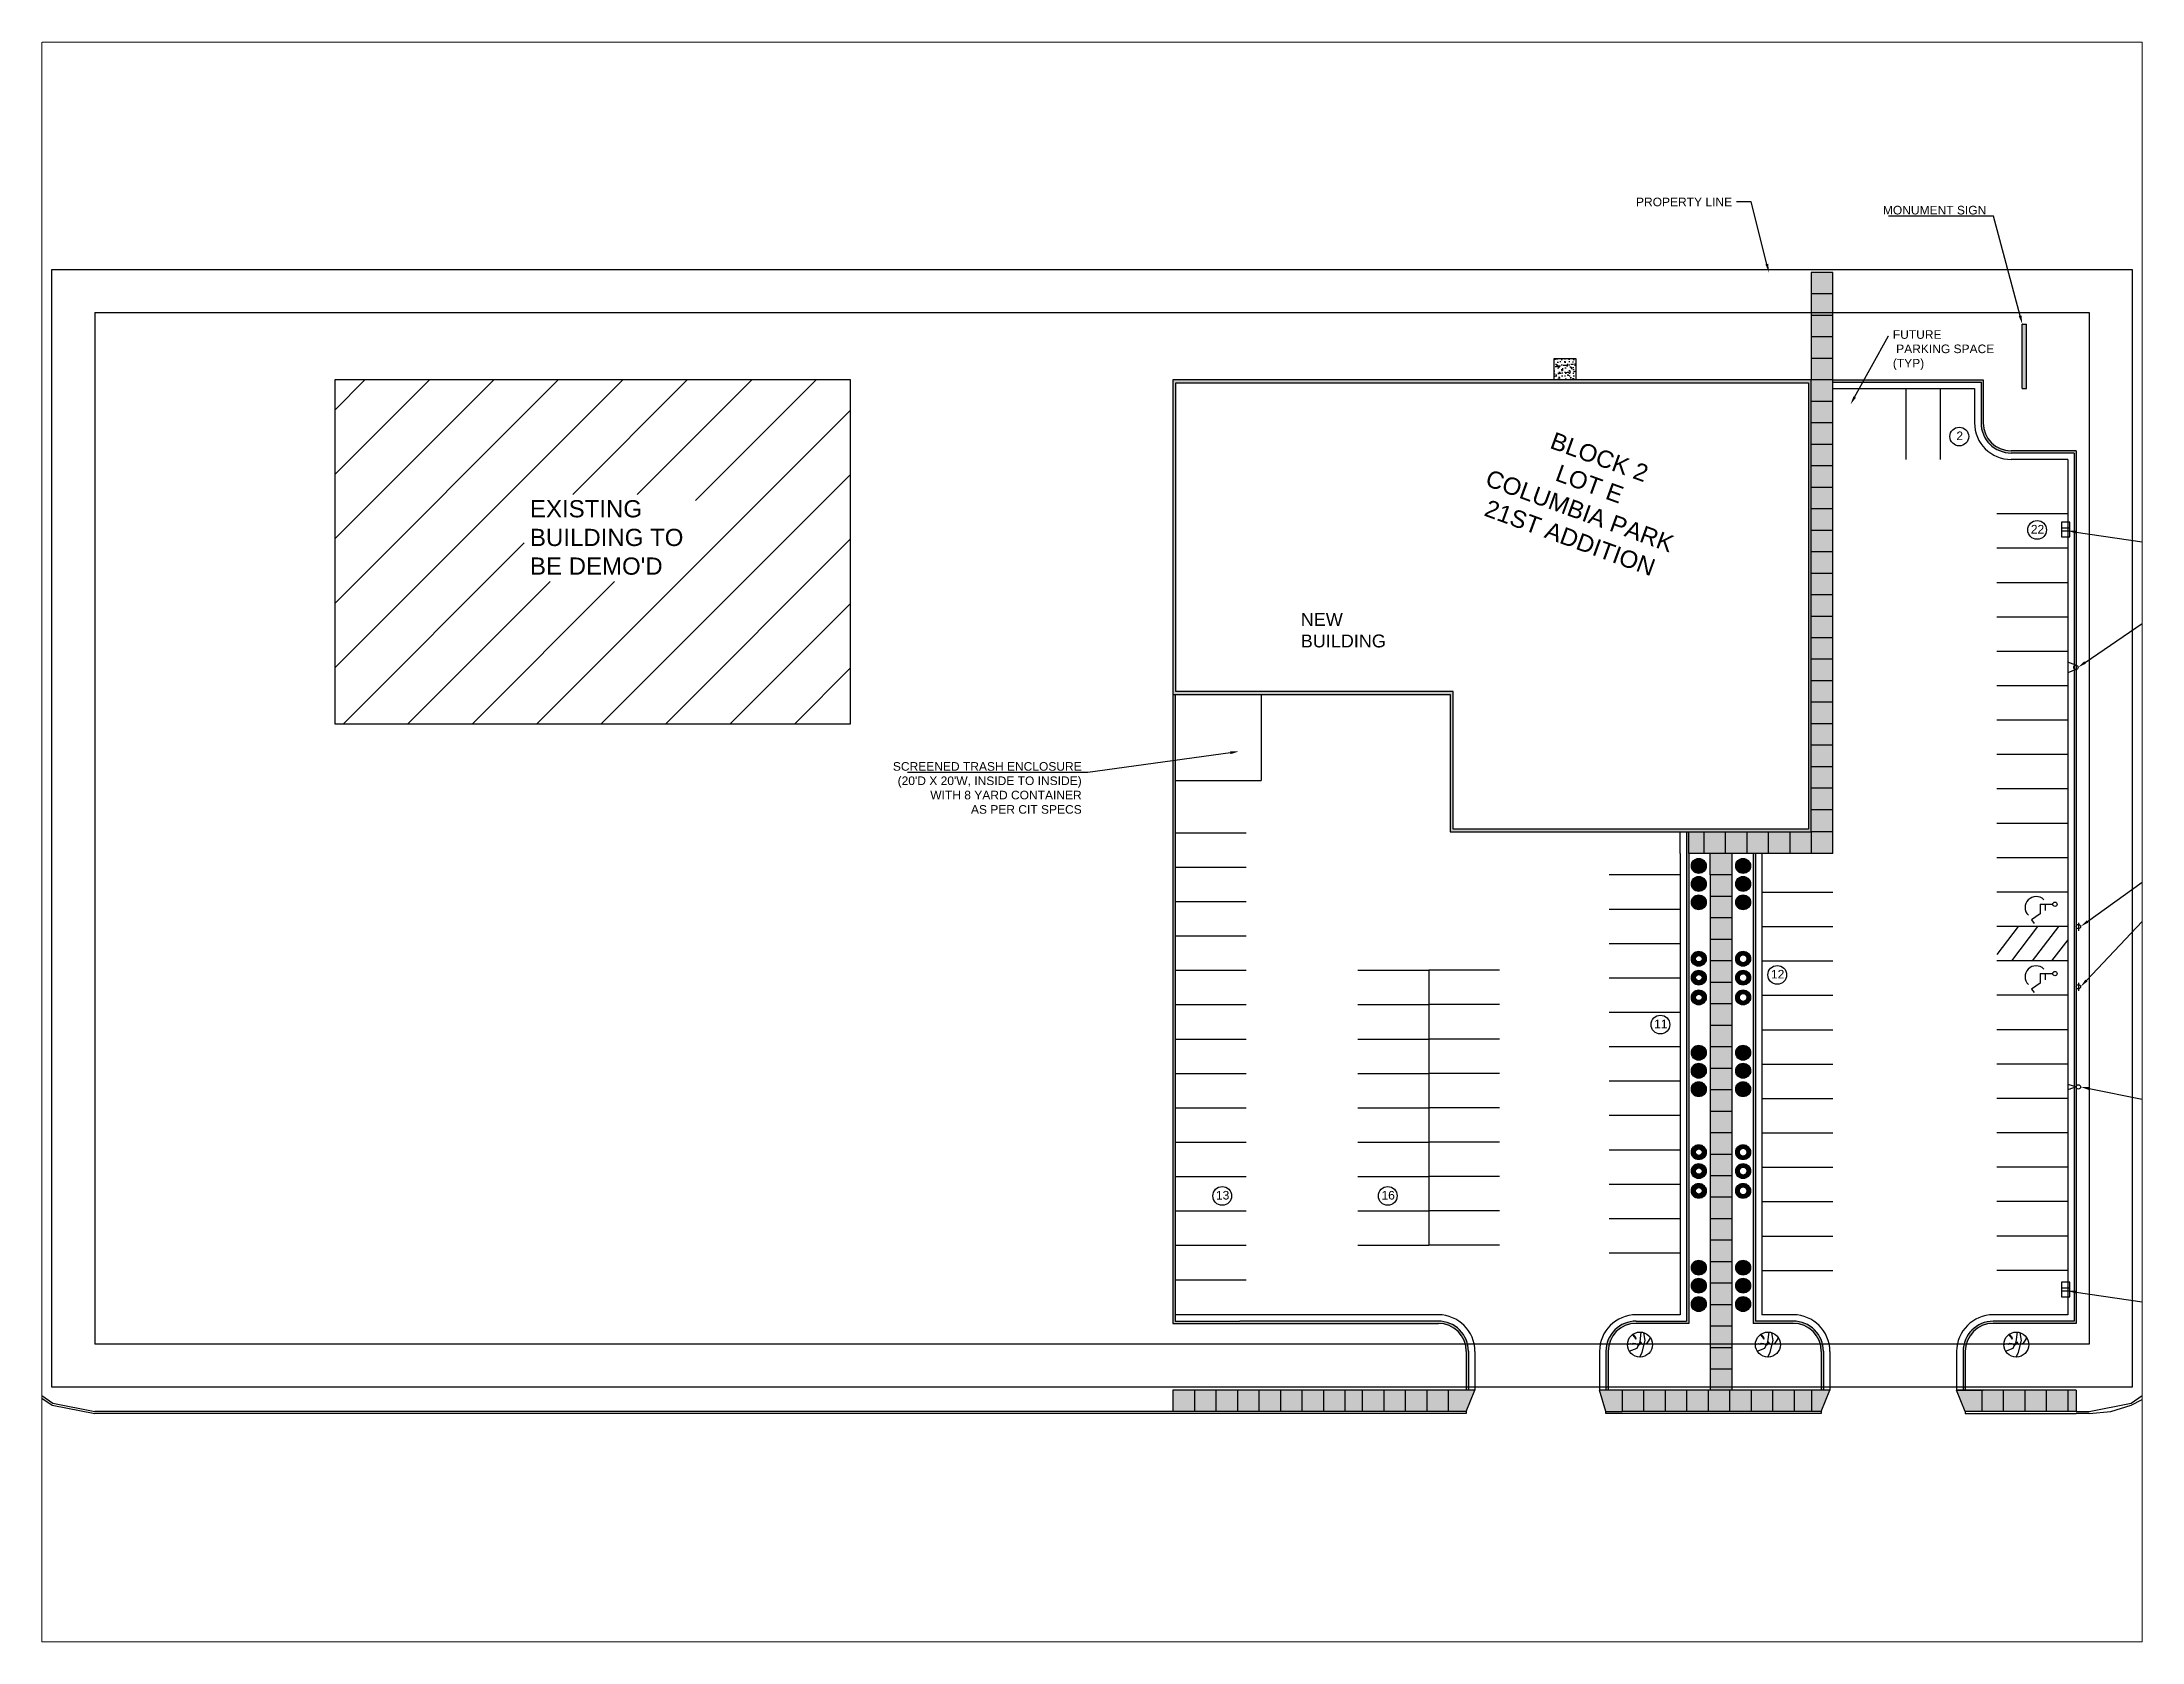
# Paper-space layout 'Layout1' of a CAD drawing. Header units: inches. Extents: x 1.05 to 9.45, y 0.8 to 7.2.
# The model-space entities are those that its viewports show. They can reach past a viewport. Long polylines and large blocks are cut down to what shows.
import ezdxf
from ezdxf import colors
from ezdxf.entities.mleader import LeaderData, LeaderLine
from ezdxf.math import Vec2, Vec3

# ---------------------------------------------------------------- set-up
doc = ezdxf.new("R2010")
doc.units = ezdxf.units.IN
doc.header["$MEASUREMENT"] = 0
doc.linetypes.add('CENTER', pattern=[2, 1.25, -0.25, 0.25, -0.25])
doc.linetypes.add('CENTERX2', pattern=[4, 2.5, -0.5, 0.5, -0.5])
for name, color, linetype in [('Comments', 6, 'Continuous'), ('Easement line', 2, 'CENTERX2'), ('Lot Border', 1, 'Continuous'), ('Lot Lines', 7, 'Continuous'), ('Property line', 3, 'CENTER'), ('Sidewalk', 7, 'Continuous'), ('Sidewalk Hatching', 8, 'Continuous'), ('Vegetation', 5, 'Continuous'), ('Walls', 4, 'Continuous')]:
    doc.layers.add(name, color=color, linetype=linetype)
doc.styles.get("Standard").update_dxf_attribs({"font": 'arial.ttf'})

psp = doc.layouts.get("Layout1")

msp = doc.modelspace()

# ---------------------------------------------------------------- texts
at = {"layer": 'Comments', "insert": (-550.5891767611611, -174.9797798453656), "char_height": 48, "attachment_point": 2, "rotation": 340}
msp.add_mtext_dynamic_manual_height_columns('BLOCK 2\\PLOT E\\PCOLUMBIA PARK\\P21ST ADDITION', width=910.2700682817376, gutter_width=1, heights=[0], dxfattribs=at)
at = {"layer": 'Comments', "attachment_point": 1}
for s, width, heights, insert, char_height in [(' 2', 64.63205830243169, [0], (428.375236809321, -126.5252069816252), 24), ("EXISTING\\PBUILDING TO\\PBE DEMO'D", 446.1140999759082, [233.4834768570744], (-3544.65072357608, -318.1477375219984), 48), ('22', 64.63205830243169, [0], (645.6328384069202, -387.3296558768925), 24), ('NEW \\PBUILDING', 430.1737116467557, [0], (-1392.631465563201, -633.2217015983624), 36), ('12', 64.63205830243169, [0], (-79.83945961688914, -1629.584882559262), 24), ('11', 64.63205830243169, [0], (-406.1242345095179, -1768.352650994567), 24), ('13', 64.63205830243169, [0], (-1629.405815085936, -2246.689593467914), 24), ('16', 64.63205830243169, [0], (-1167.286607573251, -2246.689593467914), 24)]:
    msp.add_mtext_dynamic_manual_height_columns(s, width=width, gutter_width=1, heights=heights, dxfattribs=dict(at, insert=insert, char_height=char_height))

# ---------------------------------------------------------------- hatches: boundary and pattern name
at = {"layer": 'Lot Border'}
h = msp.add_hatch(color=256, dxfattribs=at)
h.dxf.hatch_style = 1
h.paths.add_polyline_path([(512.5, 17.49999999999977), (179.9639011956946, 17.49999999999977), (176.6546943372527, 11.49999999999977), (506.5000000000001, 11.49999999999977), (506.5000000000001, -99.27529383660658), (512.5, -99.2752938366066)])
h.paths.add_polyline_path([(179.9639011956946, 17.49999999999977), (92.50000000000006, 17.49999999999977), (92.50000000000006, 11.49999999999977), (176.6546943372527, 11.49999999999977)])
h = msp.add_hatch(color=256, dxfattribs=at)
h.dxf.hatch_style = 1
h.paths.add_polyline_path([(512.5, -102.5000000000002), (512.5, -99.76171717352554), (506.5000000000001, -99.76171717352554), (506.5000000000001, -102.5000000000003, 0.4142135623730949), (590.5000000000001, -186.5000000000002), (766.5000000000001, -186.5000000000002), (766.5000000000002, -471.4720765102957), (772.5000000000002, -471.4720765102957), (772.5000000000002, -180.5000000000002), (590.5, -180.5000000000002, -0.4142135623730952)])
h = msp.add_hatch(color=256, dxfattribs=at)
h.dxf.hatch_style = 1
h.paths.add_polyline_path([(772.5000000000002, -471.4684258033267), (766.5000000000001, -471.4684258033267), (766.5000000000001, -842.5090884623587), (772.5000000000002, -842.5090884623587)])
h = msp.add_hatch(color=256, dxfattribs=at)
h.dxf.hatch_style = 1
h.paths.add_polyline_path([(-1743.5, -860.5), (-1749.5, -860.5), (-1749.5, -1204.437288189865), (-1743.5, -1204.437288189865)])
h = msp.add_hatch(color=256, dxfattribs=at)
h.dxf.hatch_style = 1
h.paths.add_polyline_path([(772.5000000000002, -842.5090884623587), (766.5000000000001, -842.5090884623587), (766.5000000000001, -1217.009726315806), (772.5000000000002, -1217.009726315806)])
h = msp.add_hatch(color=256, dxfattribs=at)
h.dxf.hatch_style = 1
h.paths.add_polyline_path([(-1743.5, -1204.437288189865), (-1749.5, -1204.437288189865), (-1749.5, -1565.929240211071), (-1743.5, -1565.929240211071)])
h = msp.add_hatch(color=256, dxfattribs=at)
h.dxf.hatch_style = 1
h.paths.add_polyline_path([(772.5000000000002, -1217.009726315806), (766.5000000000001, -1217.009726315806), (766.5000000000001, -1591.503580920174), (772.5000000000002, -1591.503580920174)])
h = msp.add_hatch(color=256, dxfattribs=at)
h.dxf.hatch_style = 1
h.paths.add_polyline_path([(-309.5, -1304.5), (-309.5, -1244.5), (-315.5, -1244.5), (-315.5, -1364.5), (-315.5, -1370.513852140653), (-309.5, -1370.513852140653), (-309.5, -1366.58048616433)])
h = msp.add_hatch(color=256, dxfattribs=at)
h.dxf.hatch_style = 1
h.paths.add_polyline_path([(-123.5, -1460.5), (-123.5, -1364.5), (-123.5, -1304.5), (-129.5, -1304.5), (-129.5, -1366.58048616433), (-129.5, -1683.41008960539), (-123.5, -1683.41008960539), (-123.5, -1652.5), (-123.5, -1556.5)])
h = msp.add_hatch(color=256, dxfattribs=at)
h.dxf.hatch_style = 1
h.paths.add_polyline_path([(-309.5, -1370.513852140653), (-315.5, -1370.513852140653), (-315.5, -1460.5), (-315.5, -1556.5), (-315.5, -1652.5), (-315.5, -1734.092909410444), (-309.5, -1734.092909410444)])
h = msp.add_hatch(color=256, dxfattribs=at)
h.dxf.hatch_style = 1
h.paths.add_polyline_path([(-1743.5, -1565.929240211071), (-1749.5, -1565.929240211071), (-1749.5, -2146.429419331896), (-1743.5, -2146.429419331896)])
h = msp.add_hatch(color=256, dxfattribs=at)
h.dxf.hatch_style = 1
h.paths.add_polyline_path([(772.5000000000002, -1591.503580920174), (766.5000000000001, -1591.503580920174), (766.5000000000001, -1956.231182006288), (772.5000000000002, -1956.231182006288)])
h = msp.add_hatch(color=256, dxfattribs=at)
h.dxf.hatch_style = 1
h.paths.add_polyline_path([(-123.5, -1748.5), (-123.5, -1683.41008960539), (-129.5, -1683.41008960539), (-129.5, -2062.246495478596), (-123.5, -2062.246495478596), (-123.5, -2036.5), (-123.5, -1940.5), (-123.5, -1844.5)])
h = msp.add_hatch(color=256, dxfattribs=at)
h.dxf.hatch_style = 1
h.paths.add_polyline_path([(-309.5, -1734.092909410444), (-315.5, -1734.092909410444), (-315.5, -1748.5), (-315.5, -1844.5), (-315.5, -1940.5), (-315.5, -2036.5), (-315.5, -2076.858571811545), (-309.5, -2076.858571811545)])
h = msp.add_hatch(color=256, dxfattribs=at)
h.dxf.hatch_style = 1
h.paths.add_polyline_path([(772.5000000000002, -1956.231182006288), (766.5000000000001, -1956.231182006288), (766.5000000000001, -2315.899609822058), (772.5000000000002, -2315.899609822058)])
h = msp.add_hatch(color=256, dxfattribs=at)
h.dxf.hatch_style = 1
h.paths.add_polyline_path([(-309.5, -2076.858571811545), (-315.5, -2076.858571811545), (-315.5, -2132.5), (-315.5, -2228.5), (-315.5, -2324.5), (-315.5, -2610.5), (-456.5000000000808, -2610.079584713534, 0.3468720404144198), (-538.1862281075919, -2674.5), (-531.8923072998833, -2674.5, -0.3401494535322414), (-456.4999999999999, -2616.5), (-309.5, -2616.5)])
h = msp.add_hatch(color=256, dxfattribs=at)
h.dxf.hatch_style = 1
h.paths.add_polyline_path([(-123.5, -2132.5), (-123.5, -2062.246495478596), (-129.5, -2062.246495478596), (-129.5, -2430.376806691101), (-123.5, -2430.376806691101), (-123.5, -2324.5), (-123.5, -2228.5)])
h = msp.add_hatch(color=256, dxfattribs=at)
h.dxf.hatch_style = 1
h.paths.add_polyline_path([(-1743.5, -2146.429419331896), (-1749.5, -2146.429419331896), (-1749.5, -2616.5), (-1562.54106361774, -2616.5), (-1008.5, -2616.499999999999, -0.3401494535322439), (-933.1076927001166, -2674.5), (-926.8137718924081, -2674.5, 0.3472971548165975), (-1008.627481033887, -2610.079681448196), (-1562.54106361774, -2610.5), (-1743.5, -2610.5), (-1743.5, -2592.5)])
h = msp.add_hatch(color=256, dxfattribs=at)
h.dxf.hatch_style = 1
h.paths.add_polyline_path([(772.5000000000002, -2315.554519876219), (766.5000000000001, -2315.554519876219), (766.5000000000001, -2431.423279880967), (772.5000000000002, -2431.423279880967)])
h = msp.add_hatch(color=256, dxfattribs=at)
h.dxf.hatch_style = 1
h.paths.add_polyline_path([(-123.5, -2430.376806691101), (-129.5, -2430.376806691101), (-129.5, -2616.5), (-17.5000000000004, -2616.5, -0.3401494535322419), (57.89230729988316, -2674.5), (64.18622810759177, -2674.5, 0.3468720404145127), (-17.49999999994719, -2610.079584713534), (-123.5, -2610.5)])
h = msp.add_hatch(color=256, dxfattribs=at)
h.dxf.hatch_style = 1
h.paths.add_polyline_path([(772.5000000000002, -2431.423279880967), (766.5000000000001, -2431.423279880967), (766.5000000000001, -2610.499999999999), (540.5000000000002, -2610.499999999999, 0.3454302962037719), (458.9156877825155, -2674.5), (465.107692700117, -2674.5, -0.3401494535322391), (540.5000000000001, -2616.5), (564.5000000000002, -2616.5), (772.5000000000002, -2616.5)])
h = msp.add_hatch(color=256, dxfattribs=at)
h.dxf.hatch_style = 1
h.paths.add_polyline_path([(-924.5000000000002, -2694.079584713533, 0.05888148323205611), (-926.8137718924081, -2674.5), (-933.1076927001166, -2674.5, -0.06491757804476882), (-930.5, -2694.499999999999), (-930.5, -2794.5), (-924.5000000000002, -2794.5)])
h.paths.add_polyline_path([(-924.5000000000002, -2794.5), (-930.5, -2794.5), (-930.5, -2802.5), (-924.5000000000002, -2802.5)])
h = msp.add_hatch(color=256, dxfattribs=at)
h.dxf.hatch_style = 1
h.paths.add_polyline_path([(-534.5000000000002, -2794.5), (-540.5, -2794.5), (-540.5, -2802.500000000001), (-534.5000000000002, -2802.500000000001)])
h.paths.add_polyline_path([(-534.5000000000001, -2694.5, -0.06491757804477155), (-531.8923072998833, -2674.5), (-538.1862281075919, -2674.5, 0.05888148323205889), (-540.5, -2694.079584713534), (-540.5, -2794.5), (-534.5000000000002, -2794.5)])
h = msp.add_hatch(color=256, dxfattribs=at)
h.dxf.hatch_style = 1
h.paths.add_polyline_path([(66.49999999999982, -2694.079584713534, 0.05888148323205892), (64.18622810759176, -2674.5), (57.89230729988311, -2674.5, -0.06491757804477158), (60.49999999999996, -2694.5), (60.50000000000005, -2794.5), (66.49999999999983, -2794.5)])
h.paths.add_polyline_path([(66.49999999999983, -2794.5), (60.50000000000005, -2794.5), (60.50000000000006, -2802.500000000001), (66.49999999999983, -2802.500000000001)])
h = msp.add_hatch(color=256, dxfattribs=at)
h.dxf.hatch_style = 1
h.paths.add_polyline_path([(462.5000000000001, -2794.5), (456.5000000000002, -2794.5), (456.5000000000002, -2802.5), (462.5000000000001, -2802.5)])
h.paths.add_polyline_path([(462.5000000000001, -2694.499999999999, -0.06491757804476873), (465.1076927001167, -2674.5), (458.8137718924081, -2674.5, 0.0588814832320558), (456.5000000000002, -2694.079584713533), (456.5000000000002, -2794.5), (462.5000000000001, -2794.5)])
at = {"layer": 'Sidewalk'}
h = msp.add_hatch(color=256, dxfattribs=at)
h.dxf.hatch_style = 1
h.paths.add_polyline_path([(633.795278709149, 173.4999999999998), (621.795278709149, 173.4999999999998), (621.795278709149, -6.500000000000227), (633.795278709149, -6.500000000000227)])
at = {"layer": 'Sidewalk Hatching'}
h = msp.add_hatch(dxfattribs=at)
h.set_pattern_fill('AR-CONC', color=256, scale=5)
h.set_pattern_definition([(49.99999999999999, (0, 0), (35.86300913003767, -3.137606749129755), [3.75, -41.25]), (355, (0, 0), (-6.937566680650001, 37.60960668500059), [3, -33]), (100.45144446, (2.98858405, -0.2614672), (28.9254423363556, 34.47199954843147), [3.187009599999999, -35.05710559999999]), (46.18420000000002, (0, 10), (53.36206653357862, -8.275964039653827), [5.624999999999999, -61.87499999999999]), (96.63563549, (4.44683725, 9.31033465), (46.73309728371142, 48.70593003872752), [4.7805171, -52.58568799999999]), (351.1841639899999, (0, 10), (46.73309725273866, 48.70593001349951), [4.5, -49.50000005]), (21, (5, 7.5), (29.84535260592308, -20.13094453326694), [3.75, -41.25]), (326.0000000000001, (5, 7.5), (12.16576659607909, 36.25750225234265), [3, -33]), (71.45144474, (7.487112700000001, 5.8224213), (42.01111883649855, 16.12655764031769), [3.1870095, -35.0571056]), (37.50000000000001, (0, 0), (0.6079927658645334, 16.64469269156557), [0, -32.59999999999999, 0, -33.5, 0, -33.125]), (7.499999999999999, (0, 0), (13.15347687210743, 19.72058559411801), [0, -19.1, 0, -31.85, 0, -12.625]), (327.5, (-11.15, 0), (26.69112180862045, -1.127743586718988), [0, -12.5, 0, -39, 0, -51.75]), (317.5, (-16.15, 0), (29.15930846711931, 5.005249116615886), [0, -16.25, 0, -25.9, 0, -36.75])])
h.paths.add_polyline_path([(-1689.5, -2802.5), (-1749.5, -2802.5), (-1749.5, -2862.5), (-1689.5, -2862.5)])
h.paths.add_polyline_path([(-1629.5, -2802.5), (-1689.5, -2802.5), (-1689.5, -2862.5), (-1629.5, -2862.5)])
h.paths.add_polyline_path([(-1569.5, -2802.5), (-1629.5, -2802.5), (-1629.5, -2862.5), (-1569.5, -2862.5)])
h.paths.add_polyline_path([(-1509.5, -2802.5), (-1569.5, -2802.5), (-1569.5, -2862.5), (-1509.5, -2862.5)])
h.paths.add_polyline_path([(-1449.5, -2802.5), (-1509.5, -2802.5), (-1509.5, -2862.5), (-1449.5, -2862.5)])
h.paths.add_polyline_path([(-1389.5, -2802.5), (-1449.5, -2802.5), (-1449.5, -2862.5), (-1389.5, -2862.5)])
h.paths.add_polyline_path([(-1329.5, -2802.5), (-1389.5, -2802.5), (-1389.5, -2862.5), (-1329.5, -2862.5)])
h.paths.add_polyline_path([(-1269.5, -2802.5), (-1329.5, -2802.5), (-1329.5, -2862.5), (-1269.5, -2862.5)])
h.paths.add_polyline_path([(-1221, -2802.5), (-1269.5, -2802.5), (-1269.5, -2862.5), (-1221, -2862.5)])
h.paths.add_polyline_path([(-1161, -2802.5), (-1221, -2802.5), (-1221, -2862.5), (-1161, -2862.5)])
h.paths.add_polyline_path([(-1101, -2802.5), (-1161, -2802.5), (-1161, -2862.5), (-1101, -2862.5)])
h.paths.add_polyline_path([(-1041, -2802.5), (-1101, -2802.5), (-1101, -2862.5), (-1041, -2862.5)])
h.paths.add_polyline_path([(-981, -2802.5), (-1041, -2802.5), (-1041, -2862.5), (-980.9999999999999, -2862.5)])
h.paths.add_polyline_path([(-906.5, -2802.5), (-981, -2802.5), (-980.9999999999999, -2862.5), (-930.5000000000001, -2862.5)])
h.paths.add_polyline_path([(-495.4999999999998, -2802.500000000001), (-558.5000000000002, -2802.500000000001), (-540.5000000000002, -2862.5), (-495.5, -2862.500000000001)])
h.paths.add_polyline_path([(-435.5, -2802.500000000001), (-495.4999999999998, -2802.500000000001), (-495.5, -2862.500000000001), (-435.5, -2862.500000000001)])
h.paths.add_polyline_path([(-375.5, -2802.500000000001), (-435.5, -2802.500000000001), (-435.5, -2862.500000000001), (-375.5, -2862.500000000001)])
h.paths.add_polyline_path([(-315.5, -2802.500000000001), (-375.5, -2802.500000000001), (-375.5, -2862.500000000001), (-315.4999999999998, -2862.500000000001)])
h.paths.add_polyline_path([(-255.4999999999998, -2802.500000000001), (-315.5, -2802.500000000001), (-315.4999999999998, -2862.500000000001), (-255.5, -2862.500000000001)])
h.paths.add_polyline_path([(-195.4999999999998, -2802.500000000001), (-255.4999999999998, -2802.500000000001), (-255.5, -2862.500000000001), (-195.5, -2862.500000000001)])
h.paths.add_polyline_path([(-135.5, -2802.500000000001), (-195.4999999999998, -2802.500000000001), (-195.4999999999998, -2862.500000000001), (-135.5, -2862.500000000001)])
h.paths.add_polyline_path([(-75.49999999999977, -2802.500000000001), (-135.5, -2802.500000000001), (-135.4999999999998, -2862.500000000001), (-75.49999999999977, -2862.500000000001)])
h.paths.add_polyline_path([(-15.5, -2802.500000000001), (-75.49999999999977, -2802.500000000001), (-75.49999999999977, -2862.500000000001), (-15.5, -2862.500000000001)])
h.paths.add_polyline_path([(33.00000000000023, -2802.500000000001), (-15.5, -2802.500000000001), (-15.5, -2862.500000000001), (33, -2862.500000000001)])
h.paths.add_polyline_path([(84.50000000000023, -2802.500000000001), (33, -2802.500000000001), (33, -2862.500000000001), (60.5, -2862.500000000001)])
h.paths.add_polyline_path([(508.5, -2802.5), (438.5, -2802.5), (462.5, -2862.500000000001), (508.5, -2862.500000000001)])
h.paths.add_polyline_path([(568.5000000000005, -2802.5), (508.4999999999995, -2802.5), (508.5, -2862.500000000001), (568.5, -2862.5)])
h.paths.add_polyline_path([(628.5, -2802.5), (568.5000000000005, -2802.5), (568.5000000000005, -2862.5), (628.5, -2862.5)])
h.paths.add_polyline_path([(688.5, -2802.5), (628.5000000000005, -2802.5), (628.5, -2862.5), (688.5, -2862.5)])
h.paths.add_polyline_path([(748.5000000000005, -2802.5), (688.5000000000005, -2802.5), (688.5, -2862.5), (748.5, -2862.5)])
h.paths.add_polyline_path([(-189.5000000000002, -2744.5), (-249.5, -2744.5), (-249.5, -2802.500000000001), (-195.4999999999998, -2802.500000000001), (-189.5, -2802.500000000001)])
h.paths.add_polyline_path([(-189.5, -2684.5), (-249.5, -2684.5), (-249.4999999999998, -2744.5), (-189.5000000000002, -2744.5)])
h.paths.add_polyline_path([(-189.4999999999998, -2624.5), (-249.5, -2624.5), (-249.5, -2684.5), (-189.4999999999998, -2684.5)])
h.paths.add_polyline_path([(-189.4999999999998, -2564.5), (-249.5, -2564.5), (-249.5, -2616.5), (-249.5, -2624.5), (-189.5, -2624.5), (-189.5, -2616.5)])
h.paths.add_polyline_path([(-189.4999999999998, -2504.5), (-249.5, -2504.5), (-249.5, -2564.5), (-189.5, -2564.5)])
h.paths.add_polyline_path([(-189.4999999999998, -2444.5), (-249.5, -2444.5), (-249.5, -2504.5), (-189.5, -2504.5)])
h.paths.add_polyline_path([(-189.4999999999998, -2384.5), (-249.5, -2384.5), (-249.4999999999998, -2444.5), (-189.4999999999998, -2444.5)])
h.paths.add_polyline_path([(-189.4999999999998, -2324.5), (-249.5, -2324.5), (-249.5, -2384.5), (-189.5, -2384.5)])
h.paths.add_polyline_path([(-189.4999999999998, -2264.5), (-249.5, -2264.5), (-249.5, -2324.5), (-189.5, -2324.5)])
h.paths.add_polyline_path([(-189.4999999999998, -2204.5), (-249.5, -2204.5), (-249.5, -2264.5), (-189.5, -2264.5)])
h.paths.add_polyline_path([(-189.4999999999998, -2144.5), (-249.5, -2144.5), (-249.5, -2204.5), (-189.5, -2204.5)])
h.paths.add_polyline_path([(-189.4999999999995, -2084.5), (-249.4999999999998, -2084.5), (-249.4999999999998, -2144.5), (-189.4999999999998, -2144.5)])
h.paths.add_polyline_path([(-189.4999999999998, -2024.5), (-249.5, -2024.5), (-249.4999999999998, -2084.5), (-189.5, -2084.5)])
h.paths.add_polyline_path([(-189.4999999999998, -1964.5), (-249.5, -1964.5), (-249.4999999999998, -2024.5), (-189.4999999999998, -2024.5)])
h.paths.add_polyline_path([(-189.4999999999998, -1904.5), (-249.5, -1904.5), (-249.5, -1964.5), (-189.5, -1964.5)])
h.paths.add_polyline_path([(-189.4999999999998, -1844.5), (-249.5, -1844.5), (-249.5, -1904.5), (-189.5, -1904.5)])
h.paths.add_polyline_path([(-189.4999999999995, -1784.5), (-249.4999999999998, -1784.5), (-249.4999999999998, -1844.5), (-189.4999999999998, -1844.5)])
h.paths.add_polyline_path([(-189.4999999999998, -1724.5), (-249.5, -1724.5), (-249.5000000000002, -1784.5), (-189.5, -1784.5)])
h.paths.add_polyline_path([(-189.4999999999998, -1664.5), (-249.5, -1664.5), (-249.5, -1724.5), (-189.5, -1724.5)])
h.paths.add_polyline_path([(-189.4999999999998, -1604.5), (-249.5, -1604.5), (-249.5, -1664.500000000001), (-189.5, -1664.5)])
h.paths.add_polyline_path([(-189.4999999999995, -1544.5), (-249.4999999999998, -1544.5), (-249.4999999999998, -1604.5), (-189.4999999999998, -1604.5)])
h.paths.add_polyline_path([(-189.4999999999998, -1484.5), (-249.5, -1484.5), (-249.5, -1544.5), (-189.4999999999998, -1544.5)])
h.paths.add_polyline_path([(-189.4999999999998, -1424.5), (-249.5, -1424.5), (-249.5, -1484.5), (-189.5, -1484.5)])
h.paths.add_polyline_path([(-189.5, -1364.5), (-249.4999999999998, -1364.5), (-249.4999999999998, -1424.5), (-189.4999999999998, -1424.5)])
h.paths.add_polyline_path([(-267.5, -1244.5), (-309.5000000000002, -1244.5), (-309.5000000000002, -1304.5), (-267.5, -1304.5)])
h.paths.add_polyline_path([(-207.5, -1244.5), (-267.5, -1244.5), (-267.4999999999998, -1304.5), (-207.4999999999998, -1304.5)])
h.paths.add_polyline_path([(-147.5, -1244.5), (-207.5, -1244.5), (-207.5, -1304.5), (-147.5, -1304.5)])
h.paths.add_polyline_path([(-189.5, -1304.5), (-207.5, -1304.5), (-249.5, -1304.5), (-249.4999999999998, -1364.5), (-189.5, -1364.5)])
h.paths.add_polyline_path([(-87.5, -1244.5), (-147.5000000000002, -1244.5), (-147.4999999999995, -1304.5), (-129.5, -1304.5), (-123.5, -1304.5), (-105.5, -1304.5), (-87.50000000000023, -1304.5)])
h.paths.add_polyline_path([(-27.49999999999955, -1244.5), (-87.50000000000023, -1244.5), (-87.50000000000023, -1304.5), (-27.50000000000023, -1304.5)])
h.paths.add_polyline_path([(32.5, -1244.5), (-27.49999999999932, -1244.5), (-27.50000000000023, -1304.5), (32.5, -1304.5)])
h.paths.add_polyline_path([(92.5, -1244.5), (32.5, -1244.5), (32.49999999999977, -1304.5), (92.5, -1304.5)])
h.paths.add_polyline_path([(92.50000000000045, -1182.5), (32.50000000000023, -1182.5), (32.5, -1244.5), (92.5, -1244.5)])
h.paths.add_polyline_path([(92.50000000000045, -1122.5), (32.50000000000023, -1122.5), (32.50000000000023, -1182.5), (92.50000000000023, -1182.500000000001)])
h.paths.add_polyline_path([(92.50000000000023, -1062.5), (32.5, -1062.5), (32.49999999999977, -1122.5), (92.50000000000045, -1122.5)])
h.paths.add_polyline_path([(92.5, -1002.5), (32.50000000000023, -1002.5), (32.50000000000023, -1062.5), (92.5, -1062.5)])
h.paths.add_polyline_path([(92.5, -942.5000000000005), (32.50000000000023, -942.5000000000005), (32.5, -1002.500000000001), (92.5, -1002.500000000001)])
h.paths.add_polyline_path([(92.50000000000023, -882.5000000000005), (32.5, -882.5000000000005), (32.5, -942.5000000000007), (92.5, -942.5000000000007)])
h.paths.add_polyline_path([(92.5, -822.5000000000005), (32.50000000000023, -822.5000000000005), (32.50000000000023, -882.5000000000005), (92.5, -882.5000000000005)])
h.paths.add_polyline_path([(92.50000000000023, -762.5000000000005), (32.5, -762.5000000000005), (32.50000000000023, -822.5000000000005), (92.50000000000023, -822.5000000000005)])
h.paths.add_polyline_path([(92.50000000000023, -702.5000000000009), (32.5, -702.5), (32.49999999999977, -762.5000000000005), (92.50000000000023, -762.5000000000005)])
h.paths.add_polyline_path([(92.50000000000023, -642.5), (32.5, -642.5), (32.5, -702.4999999999995), (92.50000000000023, -702.5000000000009)])
h.paths.add_polyline_path([(92.5, -582.5000000000005), (32.50000000000023, -582.5), (32.50000000000023, -642.5), (92.5, -642.5)])
h.paths.add_polyline_path([(92.50000000000023, -522.4999999999995), (32.5, -522.5), (32.5, -582.4999999999995), (92.5, -582.5000000000009)])
h.paths.add_polyline_path([(92.50000000000045, -462.5), (32.50000000000023, -462.4999999999995), (32.50000000000023, -522.4999999999995), (92.5, -522.5)])
h.paths.add_polyline_path([(92.50000000000045, -402.5), (32.50000000000023, -402.5), (32.50000000000045, -462.4999999999995), (92.5, -462.5000000000005)])
h.paths.add_polyline_path([(92.49999999999977, -342.5), (32.50000000000023, -342.4999999999995), (32.50000000000023, -402.5), (92.50000000000023, -402.5)])
h.paths.add_polyline_path([(92.50000000000023, -222.4999999999995), (32.5, -222.5), (32.5, -282.5), (92.5, -282.5)])
h.paths.add_polyline_path([(92.5, -282.4999999999995), (32.50000000000023, -282.5), (32.5, -342.5), (92.50000000000023, -342.4999999999995)])
h.paths.add_polyline_path([(92.5, -162.5), (32.50000000000023, -162.5), (32.5, -222.5), (92.50000000000023, -222.4999999999995)])
h.paths.add_polyline_path([(92.5, -102.4999999999995), (32.50000000000023, -102.5), (32.5, -162.4999999999995), (92.5, -162.5000000000005)])
h.paths.add_polyline_path([(92.50000000000045, -42.5), (32.50000000000023, -42.5), (32.50000000000045, -102.4999999999995), (92.5, -102.4999999999995)])
h.paths.add_polyline_path([(92.5, 17.50000000000045), (32.50000000000023, 17.5), (32.50000000000045, -42.50000000000045), (92.5, -42.49999999999955)])
h.paths.add_polyline_path([(92.5, 77.5), (32.5, 77.50000000000045), (32.50000000000023, 17.50000000000045), (92.50000000000023, 17.50000000000045)])
h.paths.add_polyline_path([(92.5, 137.5000000000005), (32.5, 137.5), (32.50000000000023, 77.50000000000045), (92.50000000000023, 77.50000000000045)])
h.paths.add_polyline_path([(92.5, 197.5), (32.5, 197.5000000000005), (32.5, 137.4999999999995), (92.5, 137.5000000000005)])
h.paths.add_polyline_path([(92.5, 257.5), (32.5, 257.5000000000005), (32.50000000000023, 197.5000000000005), (92.50000000000023, 197.5)])
h.paths.add_polyline_path([(92.5, 317.5000000000005), (32.5, 317.5), (32.5, 257.5000000000009), (92.5, 257.5)])
h.paths.add_polyline_path([(772.5000000000002, -2862.5), (772.5000000000003, -2802.5), (748.5000000000005, -2802.5), (748.5, -2862.5)])
h = msp.add_hatch(dxfattribs=at)
h.set_pattern_fill('AR-SAND', color=256, scale=8)
h.set_pattern_definition([(37.50000000000001, (0, 0), (-0.5039468648768652, 15.41459015210527), [0, -12.16, 0, -13.6, 0, -13]), (7.499999999999999, (0, 0), (14.15821364214182, 22.57716852183792), [0, -6.56, 0, -10.96, 0, -4.2]), (327.5, (-9.84, 0), (24.91313489401196, 0.04527242829571954), [0, -4, 0, -14.4, 0, -18.8]), (317.5, (-9.84, 0), (24.04901283657835, 7.021404519473995), [0, -2, 0, -9.44, 0, -10.8])])
h.paths.add_polyline_path([(-625.0473984318669, 77.5), (-685.0473984318669, 77.5), (-685.0473984318669, 17.5), (-625.0473984318669, 17.5)])
at = {"layer": 'Vegetation'}
h = msp.add_hatch(color=256, dxfattribs=at)
h.dxf.hatch_style = 1
h.paths.add_polyline_path([(-260.5640179452021, -1339.199821782531, 1), (-302.2299985771533, -1339.199821782531, 1)])
h = msp.add_hatch(color=256, dxfattribs=at)
h.dxf.hatch_style = 1
h.paths.add_polyline_path([(-136.7700014228467, -1339.199821782531, 1), (-178.4359820547979, -1339.199821782531, 1)])
h = msp.add_hatch(color=256, dxfattribs=at)
h.dxf.hatch_style = 1
h.paths.add_polyline_path([(-260.5640179452021, -1389.518944537616, 1), (-302.2299985771533, -1389.518944537616, 1)])
h = msp.add_hatch(color=256, dxfattribs=at)
h.dxf.hatch_style = 1
h.paths.add_polyline_path([(-136.7700014228467, -1389.518944537616, 1), (-178.4359820547979, -1389.518944537616, 1)])
h = msp.add_hatch(color=256, dxfattribs=at)
h.dxf.hatch_style = 1
h.paths.add_polyline_path([(-260.5640179452021, -1440.973988858634, 1), (-302.2299985771533, -1440.973988858634, 1)])
h = msp.add_hatch(color=256, dxfattribs=at)
h.dxf.hatch_style = 1
h.paths.add_polyline_path([(-136.7700014228467, -1440.973988858634, 1), (-178.4359820547979, -1440.973988858634, 1)])
h = msp.add_hatch(color=256, dxfattribs=at)
h.dxf.hatch_style = 1
h.paths.add_polyline_path([(-260.5640179452021, -1598.538460945478, 1), (-302.2299985771533, -1598.538460945478, 1)])
h.paths.add_polyline_path([(-290.3799618177582, -1598.538460945478, -1), (-272.4140547045972, -1598.538460945478, -1)], flags=16)
h = msp.add_hatch(color=256, dxfattribs=at)
h.dxf.hatch_style = 1
h.paths.add_polyline_path([(-178.4359820547979, -1598.538460945478, -1), (-136.7700014228467, -1598.538460945478, -1)])
h.paths.add_polyline_path([(-148.6200381822418, -1598.538460945478, 1), (-166.5859452954028, -1598.538460945478, 1)], flags=16)
h = msp.add_hatch(color=256, dxfattribs=at)
h.dxf.hatch_style = 1
h.paths.add_polyline_path([(-260.5640179452021, -1651.267877106438, 1), (-302.2299985771533, -1651.267877106438, 1)])
h.paths.add_polyline_path([(-290.3799618177582, -1651.267877106438, -1), (-272.4140547045972, -1651.267877106438, -1)], flags=16)
h = msp.add_hatch(color=256, dxfattribs=at)
h.dxf.hatch_style = 1
h.paths.add_polyline_path([(-178.4359820547979, -1651.267877106438, -1), (-136.7700014228467, -1651.267877106438, -1)])
h.paths.add_polyline_path([(-148.6200381822418, -1651.267877106438, 1), (-166.5859452954028, -1651.267877106438, 1)], flags=16)
h = msp.add_hatch(color=256, dxfattribs=at)
h.dxf.hatch_style = 1
h.paths.add_polyline_path([(-260.5640179452021, -1706.453526991536, 1), (-302.2299985771533, -1706.453526991536, 1)])
h.paths.add_polyline_path([(-290.3799618177582, -1706.453526991536, -1), (-272.4140547045972, -1706.453526991536, -1)], flags=16)
h = msp.add_hatch(color=256, dxfattribs=at)
h.dxf.hatch_style = 1
h.paths.add_polyline_path([(-178.4359820547979, -1706.453526991536, -1), (-136.7700014228467, -1706.453526991536, -1)])
h.paths.add_polyline_path([(-148.6200381822418, -1706.453526991536, 1), (-166.5859452954028, -1706.453526991536, 1)], flags=16)
h = msp.add_hatch(color=256, dxfattribs=at)
h.dxf.hatch_style = 1
h.paths.add_polyline_path([(-260.5640179452021, -1860.865802414482, 1), (-302.2299985771533, -1860.865802414482, 1)])
h = msp.add_hatch(color=256, dxfattribs=at)
h.dxf.hatch_style = 1
h.paths.add_polyline_path([(-136.7700014228467, -1860.865802414482, 1), (-178.4359820547979, -1860.865802414482, 1)])
h = msp.add_hatch(color=256, dxfattribs=at)
h.dxf.hatch_style = 1
h.paths.add_polyline_path([(-260.5640179452021, -1911.184925169568, 1), (-302.2299985771533, -1911.184925169568, 1)])
h = msp.add_hatch(color=256, dxfattribs=at)
h.dxf.hatch_style = 1
h.paths.add_polyline_path([(-136.7700014228467, -1911.184925169568, 1), (-178.4359820547979, -1911.184925169568, 1)])
h = msp.add_hatch(color=256, dxfattribs=at)
h.dxf.hatch_style = 1
h.paths.add_polyline_path([(-260.5640179452021, -1962.639969490585, 1), (-302.2299985771533, -1962.639969490585, 1)])
h = msp.add_hatch(color=256, dxfattribs=at)
h.dxf.hatch_style = 1
h.paths.add_polyline_path([(-136.7700014228467, -1962.639969490585, 1), (-178.4359820547979, -1962.639969490585, 1)])
h = msp.add_hatch(color=256, dxfattribs=at)
h.dxf.hatch_style = 1
h.paths.add_polyline_path([(-260.5640179452021, -2138.538460945478, 1), (-302.2299985771533, -2138.538460945478, 1)])
h.paths.add_polyline_path([(-290.3799618177582, -2138.538460945478, -1), (-272.4140547045972, -2138.538460945478, -1)], flags=16)
h = msp.add_hatch(color=256, dxfattribs=at)
h.dxf.hatch_style = 1
h.paths.add_polyline_path([(-178.4359820547979, -2138.538460945478, -1), (-136.7700014228467, -2138.538460945478, -1)])
h.paths.add_polyline_path([(-148.6200381822418, -2138.538460945478, 1), (-166.5859452954028, -2138.538460945478, 1)], flags=16)
h = msp.add_hatch(color=256, dxfattribs=at)
h.dxf.hatch_style = 1
h.paths.add_polyline_path([(-260.5640179452021, -2191.267877106438, 1), (-302.2299985771533, -2191.267877106438, 1)])
h.paths.add_polyline_path([(-290.3799618177582, -2191.267877106438, -1), (-272.4140547045972, -2191.267877106438, -1)], flags=16)
h = msp.add_hatch(color=256, dxfattribs=at)
h.dxf.hatch_style = 1
h.paths.add_polyline_path([(-260.5640179452021, -2246.453526991536, 1), (-302.2299985771533, -2246.453526991536, 1)])
h.paths.add_polyline_path([(-290.3799618177582, -2246.453526991536, -1), (-272.4140547045972, -2246.453526991536, -1)], flags=16)
h = msp.add_hatch(color=256, dxfattribs=at)
h.dxf.hatch_style = 1
h.paths.add_polyline_path([(-178.4359820547979, -2191.267877106438, -1), (-136.7700014228467, -2191.267877106438, -1)])
h.paths.add_polyline_path([(-148.6200381822418, -2191.267877106438, 1), (-166.5859452954028, -2191.267877106438, 1)], flags=16)
h = msp.add_hatch(color=256, dxfattribs=at)
h.dxf.hatch_style = 1
h.paths.add_polyline_path([(-178.4359820547979, -2246.453526991536, -1), (-136.7700014228467, -2246.453526991536, -1)])
h.paths.add_polyline_path([(-148.6200381822418, -2246.453526991536, 1), (-166.5859452954028, -2246.453526991536, 1)], flags=16)
h = msp.add_hatch(color=256, dxfattribs=at)
h.dxf.hatch_style = 1
h.paths.add_polyline_path([(-260.5640179452021, -2460.865802414482, 1), (-302.2299985771533, -2460.865802414482, 1)])
h = msp.add_hatch(color=256, dxfattribs=at)
h.dxf.hatch_style = 1
h.paths.add_polyline_path([(-136.7700014228467, -2460.865802414482, 1), (-178.4359820547979, -2460.865802414482, 1)])
h = msp.add_hatch(color=256, dxfattribs=at)
h.dxf.hatch_style = 1
h.paths.add_polyline_path([(-260.5640179452021, -2511.184925169568, 1), (-302.2299985771533, -2511.184925169568, 1)])
h = msp.add_hatch(color=256, dxfattribs=at)
h.dxf.hatch_style = 1
h.paths.add_polyline_path([(-136.7700014228467, -2511.184925169568, 1), (-178.4359820547979, -2511.184925169568, 1)])
h = msp.add_hatch(color=256, dxfattribs=at)
h.dxf.hatch_style = 1
h.paths.add_polyline_path([(-260.5640179452021, -2562.639969490585, 1), (-302.2299985771533, -2562.639969490585, 1)])
h = msp.add_hatch(color=256, dxfattribs=at)
h.dxf.hatch_style = 1
h.paths.add_polyline_path([(-136.7700014228467, -2562.639969490585, 1), (-178.4359820547979, -2562.639969490585, 1)])
at = {"layer": 'Walls'}
h = msp.add_hatch(color=256, dxfattribs=at)
h.dxf.hatch_style = 1
h.paths.add_polyline_path([(32.5, 17.5), (-1749.5, 17.5), (-1749.5, -860.5000000000001), (-975.5, -860.5), (-975.5, -1244.5), (32.5, -1244.5)])
h.paths.add_polyline_path([(-858.5, 9.5), (24.5, 9.5), (24.5, -613.5), (24.5, -1236.5), (-471.5, -1236.5), (-967.5, -1236.5), (-967.5, -1052.5), (-967.5, -852.4999999999999), (-1362.5, -852.5), (-1741.5, -852.5000000000001), (-1741.5, -421.5), (-1741.5, 9.500000000000114)], flags=16)

# ---------------------------------------------------------------- linework, layer by layer
at = {"layer": 'Comments'}
for p, q in [((-3285.5, 17.5), (-4089.5, -786.5)), ((-3465.5, 17.5), (-4089.5, -606.5)), ((-3645.5, 17.5), (-4089.5, -426.5)), ((-3825.5, 17.5), (-4089.5, -246.5)), ((-4005.5, 17.5), (-4089.5, -66.5)), ((-3425.147737521998, -302.1477375219984), (-3105.5, 17.5)), ((-3245.147737521998, -302.1477375219983), (-2925.5, 17.5)), ((-3082.536623600172, -319.5366236001727), (-2745.5, 17.5)), ((-3525.5, -942.5000000000001), (-2649.5, -66.50000000000011)), ((-3345.5, -942.5000000000001), (-2649.5, -246.5000000000001)), ((-4065.5, -942.5000000000001), (-3560.650723576081, -437.6507235760805)), ((-2649.5, -426.5000000000001), (-3165.5, -942.5000000000001)), ((-3885.5, -942.5000000000001), (-3488.487437385572, -545.4874373855727)), ((-3705.5, -942.5000000000001), (-3308.487437385572, -545.4874373855727)), ((-2649.5, -606.5000000000001), (-2985.5, -942.5000000000001)), ((-2805.5, -942.5000000000001), (-2649.5, -786.5000000000001)), ((771.2689776951711, -778.909925872983), (748.5000000000001, -770.5256103965439)), ((771.2689776951711, -791.0078667266398), (748.5000000000001, -800.5949606080922)), ((778.5000000000002, -1497.761174880743), (778.5000000000002, -1520.1254764306)), ((778.5000000000002, -1665.811417006707), (778.5000000000002, -1688.175718556564)), ((772.5000000000002, -1956.239127200809), (748.5000000000001, -1949.091804501178)), ((772.5000000000002, -1956.239127200809), (748.5000000000001, -1964.036205082047))]:
    msp.add_line(p, q, dxfattribs=at)
for points in [[(730.8403301020155, -403.6369574068813), (754.8403301020155, -403.6369574068813), (754.8403301020155, -379.6369574068813), (730.8403301020155, -379.6369574068813)], [(730.8403301020155, -420.4895023461431), (754.8403301020155, -420.4895023461431), (754.8403301020155, -396.4895023461431), (730.8403301020155, -396.4895023461431)], [(730.8403301020155, -2525.615631330453), (754.8403301020155, -2525.615631330453), (754.8403301020155, -2501.615631330453), (730.8403301020155, -2501.615631330453)], [(730.8403301020155, -2542.468176269715), (754.8403301020155, -2542.468176269715), (754.8403301020155, -2518.468176269715), (730.8403301020155, -2518.468176269715)]]:
    msp.add_lwpolyline(points, close=True, dxfattribs=at)
for centre, radius in [((445.8656490882313, -140.4878186193273), 26.17989485794715), ((663.1232506858305, -401.2922675145946), 26.17989485794715), ((771.2689776951711, -784.9588962998114), 6.04897042682839), ((778.5000000000002, -1508.5), 6), ((-62.34904733797885, -1643.547494196964), 26.17989485794715), ((778.5000000000002, -1676.550242125964), 6), ((-388.6338222306076, -1782.315262632269), 26.17989485794715), ((778.5000000000002, -1956.239127200809), 6), ((-1611.915402807026, -2260.652205105616), 26.17989485794715), ((-1149.796195294341, -2260.652205105616), 26.17989485794715)]:
    msp.add_circle(centre, radius, dxfattribs=at)
at = {"layer": 'Easement line', "ltscale": 50}
for p, q in [((-4759.5, 205.5), (808.5, 205.5)), ((-4759.5, 205.5), (-4759.5, -2674.5)), ((808.5, 205.5), (808.5, -2674.5)), ((808.5, -2674.5), (-4759.5, -2674.5))]:
    msp.add_line(p, q, dxfattribs=at)
at = {"layer": 'Lot Border'}
for p, q in [((92.50000000000001, 17.49999999999977), (512.5, 17.49999999999977)), ((92.50000000000001, 11.49999999999977), (506.5000000000001, 11.49999999999977)), ((506.5000000000001, 11.49999999999977), (506.5000000000001, -102.5000000000002)), ((512.5, 17.49999999999977), (512.5, -102.5000000000002)), ((92.50000000000001, -6.500000000000227), (488.5000000000001, -6.500000000000226)), ((488.5000000000001, -6.500000000000226), (488.5000000000001, -102.5000000000002)), ((488.5000000000001, -102.5000000000002), (488.5000000000001, -102.5000000000003)), ((506.5000000000001, -102.5000000000002), (506.5000000000001, -102.5000000000002)), ((512.5, -102.5000000000002), (512.5, -102.5000000000002)), ((590.5, -180.5000000000002), (590.5, -180.5000000000002)), ((772.5000000000002, -180.5000000000002), (590.5, -180.5000000000002)), ((590.5, -186.5000000000002), (590.5000000000001, -186.5000000000002)), ((766.5000000000001, -186.5000000000002), (590.5000000000001, -186.5000000000002)), ((590.5, -204.5000000000002), (590.5, -204.5000000000002)), ((748.5000000000001, -204.5000000000002), (590.5, -204.5000000000002)), ((748.5000000000001, -204.5000000000002), (748.5000000000001, -2592.499999999999)), ((766.5000000000001, -186.5000000000002), (766.5000000000001, -2610.499999999999)), ((772.5000000000002, -180.5000000000002), (772.5000000000002, -2616.5)), ((-1749.5, -860.5), (-1749.5, -2616.5)), ((-1743.5, -860.5), (-1743.5, -2592.5)), ((-333.5, -1304.5), (-333.5, -1244.5)), ((-315.5, -1244.5), (-315.5, -1364.5)), ((-309.5, -1304.5), (-309.5, -1244.5)), ((-333.5, -1304.5), (-333.5, -1318.324145847833)), ((-333.5, -1318.324145847833), (-333.5000000000001, -2324.5)), ((-309.5, -1304.5), (-309.5, -1366.58048616433)), ((-129.5, -1304.5), (-129.5, -1366.58048616433)), ((-123.5, -1304.5), (-123.5, -1364.5)), ((-105.5, -1304.5), (-105.5, -1318.324145847833)), ((-105.5, -1318.324145847833), (-105.4999999999999, -2324.5)), ((-315.5, -1364.5), (-315.5, -1460.5)), ((-309.5, -1366.58048616433), (-309.5, -2616.5)), ((-129.5, -1366.58048616433), (-129.5, -2616.5)), ((-123.5, -1364.5), (-123.5, -1460.5)), ((-315.5, -1460.5), (-315.5, -1556.5)), ((-123.5, -1460.5), (-123.5, -1556.5)), ((-315.5, -1556.5), (-315.5, -1652.5)), ((-123.5, -1556.5), (-123.5, -1652.5)), ((-315.5, -1652.5), (-315.5, -1748.5)), ((-123.5, -1652.5), (-123.5, -1748.5)), ((-315.5, -1748.5), (-315.5, -1844.5)), ((-123.5, -1748.5), (-123.5, -1844.5)), ((-315.5, -1844.5), (-315.5, -1940.5)), ((-123.5, -1844.5), (-123.5, -1940.5)), ((-315.5, -1940.5), (-315.5, -2036.5)), ((-123.5, -1940.5), (-123.5, -2036.5)), ((-315.5, -2036.5), (-315.5, -2132.5)), ((-123.5, -2036.5), (-123.5, -2132.5)), ((-315.5, -2132.5), (-315.5, -2228.5)), ((-123.5, -2132.5), (-123.5, -2228.5)), ((-315.5, -2228.5), (-315.5, -2324.5)), ((-123.5, -2228.5), (-123.5, -2324.5)), ((-333.5000000000001, -2324.5), (-333.5000000000001, -2592.5)), ((-315.5, -2324.5), (-315.5, -2610.5)), ((-123.5, -2324.5), (-123.5, -2610.5)), ((-105.4999999999999, -2324.5), (-105.4999999999999, -2592.5)), ((-1749.5, -2616.5), (-1562.54106361774, -2616.5)), ((-1743.5, -2592.5), (-1743.5, -2610.5)), ((-1008.5, -2592.499999999999), (-1743.5, -2592.5)), ((-1743.5, -2610.5), (-1562.54106361774, -2610.5)), ((-1008.5, -2610.079584713533), (-1562.54106361774, -2610.5)), ((-1562.54106361774, -2616.5), (-1008.5, -2616.5)), ((-333.5000000000001, -2592.5), (-456.5000000000001, -2592.5)), ((-456.5, -2610.079584713534), (-315.5, -2610.5)), ((-309.5, -2616.5), (-456.4999999999999, -2616.5)), ((-17.50000000000005, -2616.5), (-129.5, -2616.5)), ((-17.50000000000017, -2610.079584713534), (-123.5, -2610.5)), ((-17.50000000000005, -2592.5), (-105.4999999999999, -2592.5)), ((748.5000000000001, -2592.499999999999), (540.5, -2592.499999999999)), ((766.5000000000001, -2610.499999999999), (540.5000000000002, -2610.499999999999)), ((564.5000000000002, -2616.5), (540.5000000000001, -2616.5)), ((772.5000000000002, -2616.5), (564.5000000000002, -2616.5)), ((-930.5, -2694.499999999999), (-930.5, -2802.5)), ((-924.5000000000002, -2694.079584713533), (-924.5000000000002, -2802.5)), ((-906.5, -2694.499999999999), (-906.5, -2802.5)), ((-558.5000000000001, -2694.5), (-558.5000000000001, -2802.500000000001)), ((-540.5, -2694.079584713534), (-540.5, -2802.500000000001)), ((-534.5000000000001, -2694.5), (-534.5000000000002, -2802.500000000001)), ((60.49999999999994, -2694.5), (60.50000000000006, -2802.500000000001)), ((66.49999999999983, -2694.079584713534), (66.49999999999983, -2802.500000000001)), ((84.49999999999994, -2694.5), (84.49999999999994, -2802.500000000001)), ((438.5000000000001, -2694.499999999999), (438.5000000000001, -2802.5)), ((456.5000000000002, -2694.499999999999), (456.5000000000002, -2802.5)), ((462.5000000000001, -2694.499999999999), (462.5000000000001, -2802.5)), ((462.5000000000001, -2694.5), (462.5000000000001, -2694.499999999999))]:
    msp.add_line(p, q, dxfattribs=at)
for centre, radius, start, end in [((590.5, -102.5000000000002), 102, 180, 270), ((590.5000000000001, -102.5000000000002), 84, 180, 270), ((590.5, -102.5000000000002), 78, 180, 270), ((-1008.5, -2694.079584713533), 84, 7.016709298536312e-15, 90.0919625964347), ((-1008.5, -2694.499999999999), 102, 7.016709298536312e-15, 90), ((-1008.5, -2694.499999999999), 78, 3.246114675024444e-14, 90), ((-456.5000000000001, -2694.5), 102, 90, 180), ((-456.5, -2694.079584713534), 84, 89.90803740356532, 180), ((-456.5000000000001, -2694.5), 78, 90, 180), ((-17.50000000000017, -2694.079584713534), 84, 7.016709298534877e-15, 90.0919625964347), ((-17.50000000000006, -2694.5), 102, 7.016709298534877e-15, 90), ((-17.50000000000006, -2694.5), 78, 3.246114675024301e-14, 90), ((540.5, -2694.499999999999), 102, 90, 180), ((540.5000000000002, -2694.499999999999), 84, 90, 180), ((540.5000000000001, -2694.5), 78, 90, 180)]:
    msp.add_arc(centre, radius, start, end, dxfattribs=at)
at = {"layer": 'Lot Lines'}
for p, q in [((748.5000000000001, -356.5), (550.5000000000001, -356.5)), ((748.5000000000001, -452.5), (550.5000000000001, -452.5)), ((748.5000000000001, -548.5), (550.5000000000001, -548.5)), ((748.5000000000001, -644.5), (550.5000000000001, -644.5)), ((748.5000000000001, -740.5), (550.5000000000001, -740.5)), ((-1503.5, -860.5), (-1503.5, -1100.5)), ((748.5000000000001, -836.5), (550.5000000000001, -836.5)), ((748.5000000000001, -932.5), (550.5000000000001, -932.5)), ((748.5000000000001, -1028.5), (550.5000000000001, -1028.5)), ((-1743.5, -1100.5), (-1503.5, -1100.5)), ((748.5000000000001, -1124.5), (550.5000000000001, -1124.5)), ((748.5000000000001, -1220.5), (550.5000000000001, -1220.5)), ((-1743.5, -1246.5), (-1545.5, -1246.5)), ((-1743.5, -1342.5), (-1545.5, -1342.5)), ((748.5000000000001, -1316.5), (550.5000000000001, -1316.5)), ((-333.5, -1364.5), (-531.5, -1364.5)), ((-1743.5, -1438.5), (-1545.5, -1438.5)), ((-333.5, -1460.5), (-531.5, -1460.5)), ((-105.5, -1412.5), (92.49999999999997, -1412.5)), ((748.5000000000001, -1412.5), (550.5000000000001, -1412.5)), ((671.565011783405, -1446.353479393101), (706.8985675658553, -1446.353479393101)), ((671.565011783405, -1446.353479393101), (671.565011783405, -1473.308241587479)), ((685.1628324303836, -1446.353479393101), (685.1628324303836, -1463.735147853949)), ((-105.5, -1508.5), (92.49999999999997, -1508.5)), ((748.5000000000001, -1508.5), (550.5000000000001, -1508.5)), ((609.7746993988293, -1508.5), (550.5000000000002, -1586.538955176837)), ((664.3510037141021, -1508.5), (591.4339441584852, -1604.5)), ((671.565011783405, -1473.308241587479), (647.7616217078523, -1490.133694712769)), ((647.7616217078523, -1490.133694712769), (655.3104723739418, -1499.70680364012)), ((722.417059555617, -1508.5), (649.5000000000001, -1604.5)), ((-1743.5, -1534.5), (-1545.5, -1534.5)), ((-333.5, -1556.5), (-531.5, -1556.5)), ((748.5000000000001, -1545.338105499565), (703.5634230759242, -1604.5)), ((-1743.5, -1630.5), (-1545.5, -1630.5)), ((-1233.5, -1630.5), (-1035.5, -1630.5)), ((-1035.5, -1630.5), (-1035.5, -2398.5)), ((-837.5, -1630.5), (-1035.5, -1630.5)), ((-105.5, -1604.5), (92.49999999999997, -1604.5)), ((748.5000000000001, -1604.5), (550.5000000000001, -1604.5)), ((671.565011783405, -1639.77812747518), (706.8985675658553, -1639.77812747518)), ((671.565011783405, -1639.77812747518), (671.565011783405, -1666.732889669558)), ((685.1628324303836, -1639.77812747518), (685.1628324303836, -1657.159795936027)), ((-333.5, -1652.5), (-531.5, -1652.5)), ((671.565011783405, -1666.732889669558), (647.7616217078523, -1683.558342794848)), ((647.7616217078523, -1683.558342794848), (655.3104723739418, -1693.131451722199)), ((-1743.5, -1726.5), (-1545.5, -1726.5)), ((-1233.5, -1726.5), (-1035.5, -1726.5)), ((-837.5, -1726.5), (-1035.5, -1726.5)), ((-333.5, -1748.5), (-531.5, -1748.5)), ((-105.5, -1700.5), (92.49999999999997, -1700.5)), ((748.5000000000001, -1700.5), (550.5000000000001, -1700.5)), ((-105.5, -1796.5), (92.49999999999997, -1796.5)), ((748.5000000000001, -1796.5), (550.5000000000001, -1796.5)), ((-1743.5, -1822.5), (-1545.5, -1822.5)), ((-1233.5, -1822.5), (-1035.5, -1822.5)), ((-837.5, -1822.5), (-1035.5, -1822.5)), ((-333.5, -1844.5), (-531.5, -1844.5)), ((-1743.5, -1918.5), (-1545.5, -1918.5)), ((-1233.5, -1918.5), (-1035.5, -1918.5)), ((-837.5, -1918.5), (-1035.5, -1918.5)), ((-105.5, -1892.5), (92.49999999999997, -1892.5)), ((748.5000000000001, -1892.5), (550.5000000000001, -1892.5)), ((-333.5, -1940.5), (-531.5, -1940.5)), ((-105.5, -1988.5), (92.49999999999997, -1988.5)), ((748.5000000000001, -1988.5), (550.5000000000001, -1988.5)), ((-1743.5, -2014.5), (-1545.5, -2014.5)), ((-1233.5, -2014.5), (-1035.5, -2014.5)), ((-837.5, -2014.5), (-1035.5, -2014.5)), ((-333.5, -2036.5), (-531.5, -2036.5)), ((-1743.5, -2110.5), (-1545.5, -2110.5)), ((-1233.5, -2110.5), (-1035.5, -2110.5)), ((-837.5, -2110.5), (-1035.5, -2110.5)), ((-105.5, -2084.5), (92.49999999999997, -2084.5)), ((748.5000000000001, -2084.5), (550.5000000000001, -2084.5)), ((-333.5, -2132.5), (-531.5, -2132.5)), ((-1743.5, -2206.5), (-1545.5, -2206.5)), ((-1233.5, -2206.5), (-1035.5, -2206.5)), ((-837.5, -2206.5), (-1035.5, -2206.5)), ((-105.5, -2180.5), (92.49999999999997, -2180.5)), ((748.5000000000001, -2180.5), (550.5000000000001, -2180.5)), ((-333.5, -2228.5), (-531.5, -2228.5)), ((-105.5, -2276.5), (92.49999999999997, -2276.5)), ((748.5000000000001, -2276.5), (550.5000000000001, -2276.5)), ((-1743.5, -2302.5), (-1545.5, -2302.5)), ((-1233.5, -2302.5), (-1035.5, -2302.5)), ((-837.5, -2302.5), (-1035.5, -2302.5)), ((-333.5, -2324.5), (-531.5, -2324.5)), ((-1743.5, -2398.5), (-1545.5, -2398.5)), ((-1233.5, -2398.5), (-1035.5, -2398.5)), ((-837.5, -2398.5), (-1035.5, -2398.5)), ((-105.5, -2372.5), (92.49999999999997, -2372.5)), ((748.5000000000001, -2372.5), (550.5000000000001, -2372.5)), ((-333.5, -2420.5), (-531.5, -2420.5)), ((-1743.5, -2494.5), (-1545.5, -2494.5)), ((-105.5, -2468.5), (92.49999999999997, -2468.5)), ((748.5000000000001, -2468.5), (550.5000000000001, -2468.5))]:
    msp.add_line(p, q, dxfattribs=at)
for centre in [(712.8985675658553, -1446.353479393101), (712.8985675658553, -1639.77812747518)]:
    msp.add_circle(centre, 6, dxfattribs=at)
for centre, start, end in [((660.2218644086988, -1455.410489410457), 45.25949437478035, 225.2594943747803), ((660.2218644086988, -1648.835137492535), 45.25949437477996, 225.2594943747799)]:
    msp.add_arc(centre, 30.62242707429007, start, end, dxfattribs=at)
at = {"layer": 'Property line', "ltscale": 50}
for p, q in [((-4879.5, 325.5), (928.5, 325.5)), ((-4879.5, -2794.5), (-4879.5, 325.5)), ((928.5, 325.5), (928.5, -2794.5)), ((928.5, -2794.5), (-4879.5, -2794.5))]:
    msp.add_line(p, q, dxfattribs=at)
at = {"layer": 'Sidewalk'}
for p, q in [((92.50000000000001, 317.4999999999998), (32.50000000000002, 317.4999999999998)), ((32.50000000000002, 317.4999999999998), (32.5, 17.5)), ((92.50000000000001, 17.49999999999977), (92.50000000000001, 317.4999999999998)), ((92.50000000000001, 257.4999999999998), (32.50000000000002, 257.4999999999998)), ((92.50000000000001, 197.4999999999998), (32.50000000000002, 197.4999999999998)), ((92.50000000000001, 137.4999999999998), (32.50000000000002, 137.4999999999998)), ((621.795278709149, -6.500000000000226), (621.795278709149, 173.4999999999998)), ((621.795278709149, 173.4999999999998), (633.795278709149, 173.4999999999998)), ((633.795278709149, -6.500000000000226), (633.795278709149, 173.4999999999998)), ((-685.0473984318669, 17.5), (-685.0473984318669, 77.5)), ((-685.0473984318669, 77.5), (-625.0473984318669, 77.5)), ((-625.0473984318669, 77.5), (-625.0473984318669, 17.50000000000001)), ((92.50000000000001, 77.49999999999977), (32.50000000000002, 77.49999999999983)), ((92.50000000000001, 17.49999999999977), (32.50000000000002, 17.49999999999983)), ((92.50000000000001, -1244.5), (92.50000000000001, 17.49999999999977)), ((92.50000000000001, -42.50000000000023), (32.50000000000002, -42.50000000000017)), ((296.5000000000001, -6.500000000000226), (296.5000000000001, -204.5000000000002)), ((392.5000000000001, -6.500000000000226), (392.5000000000001, -204.5000000000002)), ((621.795278709149, -6.500000000000226), (633.795278709149, -6.500000000000226)), ((92.50000000000001, -102.5000000000002), (32.50000000000002, -102.5000000000002)), ((92.50000000000001, -162.5000000000002), (32.50000000000002, -162.5000000000002)), ((92.50000000000001, -222.5000000000002), (32.50000000000002, -222.5000000000001)), ((92.50000000000001, -282.5000000000002), (32.50000000000002, -282.5000000000002)), ((92.50000000000001, -342.5000000000002), (32.50000000000002, -342.5000000000002)), ((92.50000000000001, -402.5000000000003), (32.50000000000002, -402.5000000000003)), ((92.50000000000001, -462.5000000000003), (32.50000000000002, -462.5000000000003)), ((92.50000000000001, -522.5000000000002), (32.50000000000002, -522.5000000000002)), ((92.50000000000001, -582.5000000000003), (32.50000000000002, -582.5000000000002)), ((92.50000000000001, -642.5000000000003), (32.50000000000002, -642.5000000000002)), ((92.50000000000001, -702.5000000000003), (32.50000000000002, -702.5000000000002)), ((92.50000000000001, -762.5000000000003), (32.50000000000002, -762.5000000000002)), ((92.50000000000001, -822.5000000000005), (32.50000000000002, -822.5000000000005)), ((92.50000000000001, -882.5000000000005), (32.50000000000002, -882.5000000000005)), ((92.50000000000001, -942.5000000000005), (32.50000000000002, -942.5000000000005)), ((92.50000000000001, -1002.5), (32.50000000000002, -1002.5)), ((92.50000000000001, -1062.5), (32.50000000000002, -1062.5)), ((92.50000000000001, -1122.5), (32.50000000000002, -1122.5)), ((92.50000000000001, -1182.5), (32.50000000000002, -1182.5)), ((-267.4999999999999, -1244.5), (-267.4999999999999, -1304.5)), ((-207.5, -1244.5), (-207.5, -1304.5)), ((-147.5, -1244.5), (-147.5, -1304.5)), ((-87.49999999999999, -1244.5), (-87.49999999999999, -1304.5)), ((-27.49999999999999, -1244.5), (-27.49999999999999, -1304.5)), ((32.5, -1244.5), (32.5, -1304.5)), ((92.50000000000001, -1244.5), (32.5, -1244.5)), ((92.5, -1304.5), (92.50000000000001, -1244.5)), ((-129.5, -1304.5), (-309.5, -1304.5)), ((-249.5, -1364.5), (-249.5, -1304.5)), ((-189.5, -1304.5), (-189.5, -1364.5)), ((-123.5, -1304.5), (-129.5, -1304.5)), ((-129.5, -1304.5), (-129.5, -1321.153393664688)), ((-105.5, -1304.5), (-123.5, -1304.5)), ((92.5, -1304.5), (-105.5, -1304.5)), ((-189.5, -1364.5), (-249.5, -1364.5)), ((-249.5, -1364.5), (-249.5, -2616.5)), ((-189.5, -1364.5), (-189.5, -2616.5)), ((-189.5, -1424.5), (-249.5, -1424.5)), ((-189.5, -1484.5), (-249.5, -1484.5)), ((-189.5, -1544.5), (-249.5, -1544.5)), ((-189.5, -1604.5), (-249.5, -1604.5)), ((-189.5, -1664.5), (-249.5, -1664.5)), ((-189.5, -1724.5), (-249.5, -1724.5)), ((-189.5, -1784.5), (-249.5, -1784.5)), ((-189.5, -1844.5), (-249.5, -1844.5)), ((-189.5, -1904.5), (-249.5, -1904.5)), ((-189.5, -1964.5), (-249.5, -1964.5)), ((-189.5, -2024.5), (-249.5, -2024.5)), ((-189.5, -2084.5), (-249.5, -2084.5)), ((-189.5, -2144.5), (-249.5, -2144.5)), ((-189.5, -2204.5), (-249.5, -2204.5)), ((-189.5, -2264.5), (-249.5, -2264.5)), ((-189.5, -2324.5), (-249.5, -2324.5)), ((-189.5, -2384.5), (-249.5, -2384.5)), ((-189.5, -2444.5), (-249.5, -2444.5)), ((-189.5, -2504.5), (-249.5, -2504.5)), ((-189.5, -2564.5), (-249.5, -2564.5)), ((-249.5, -2616.5), (-249.5, -2802.5)), ((-189.5, -2624.5), (-249.5, -2624.5)), ((-189.5, -2616.5), (-189.5, -2802.5)), ((-189.5, -2684.5), (-249.5, -2684.5)), ((-189.5, -2744.5), (-249.5, -2744.5)), ((-906.5, -2802.5), (-1749.5, -2802.5)), ((-1749.5, -2802.5), (-1749.5, -2862.5)), ((-1689.5, -2802.5), (-1689.5, -2862.5)), ((-1629.5, -2802.5), (-1629.5, -2862.5)), ((-1569.5, -2802.5), (-1569.5, -2862.5)), ((-1509.5, -2802.5), (-1509.5, -2862.5)), ((-1449.5, -2802.5), (-1449.5, -2862.5)), ((-1389.5, -2802.5), (-1389.5, -2862.5)), ((-1329.5, -2802.5), (-1329.5, -2862.5)), ((-1269.5, -2802.5), (-1269.5, -2862.5)), ((-1221, -2802.5), (-1221, -2862.5)), ((-1161, -2802.5), (-1161, -2862.5)), ((-1101, -2802.5), (-1101, -2862.5)), ((-1041, -2802.5), (-1041, -2862.5)), ((-981, -2802.5), (-981, -2862.5)), ((-930.5, -2862.5), (-906.5, -2802.5)), ((84.49999999999994, -2802.500000000001), (-558.5000000000001, -2802.500000000001)), ((-540.5, -2862.5), (-558.5000000000001, -2802.500000000001)), ((-495.5000000000001, -2802.500000000001), (-495.5000000000001, -2862.500000000001)), ((-435.5000000000001, -2802.500000000001), (-435.5000000000001, -2862.500000000001)), ((-375.5000000000001, -2802.500000000001), (-375.5000000000001, -2862.500000000001)), ((-315.5000000000001, -2802.500000000001), (-315.5000000000001, -2862.500000000001)), ((-255.5000000000001, -2802.500000000001), (-255.5000000000001, -2862.500000000001)), ((-195.5000000000001, -2802.500000000001), (-195.5000000000001, -2862.500000000001)), ((-135.5000000000001, -2802.500000000001), (-135.5000000000001, -2862.500000000001)), ((-75.50000000000009, -2802.500000000001), (-75.50000000000009, -2862.500000000001)), ((-15.50000000000011, -2802.500000000001), (-15.50000000000011, -2862.500000000001)), ((32.99999999999989, -2802.500000000001), (32.99999999999989, -2862.500000000001)), ((60.49999999999994, -2862.500000000001), (84.49999999999994, -2802.500000000001)), ((438.5000000000001, -2802.5), (512.5, -2802.5)), ((772.5000000000002, -2802.5), (438.5000000000001, -2802.5)), ((462.5000000000002, -2862.500000000001), (438.5000000000001, -2802.5)), ((508.5, -2802.5), (508.5, -2862.5)), ((772.5000000000003, -2802.5), (512.5, -2802.5)), ((568.5, -2802.5), (568.5, -2862.5)), ((628.5, -2802.5), (628.5, -2862.5)), ((688.5, -2802.5), (688.5, -2862.5)), ((748.5, -2802.5), (748.5, -2862.5)), ((772.5000000000003, -2802.5), (772.5000000000002, -2862.5)), ((-930.5, -2862.5), (-4759.499999999999, -2862.5)), ((-1749.5, -2868.5), (-4759.499999999999, -2868.5)), ((-930.5, -2868.5), (-1749.5, -2868.5)), ((-930.5, -2862.5), (-930.5, -2868.5)), ((-540.5, -2862.5), (-495.5000000000001, -2862.500000000001)), ((-540.5, -2868.500000000001), (-540.5, -2862.5)), ((60.49999999999994, -2868.500000000001), (-540.5, -2868.500000000001)), ((60.49999999999994, -2862.500000000001), (-495.5000000000001, -2862.500000000001)), ((60.49999999999994, -2862.500000000001), (60.49999999999994, -2868.500000000001)), ((772.5000000000002, -2862.5), (462.5000000000002, -2862.500000000001)), ((462.5000000000002, -2862.500000000001), (462.5000000000002, -2868.500000000001)), ((462.5000000000002, -2868.500000000001), (772.5000000000002, -2868.500000000001)), ((772.5000000000002, -2862.5), (808.5000000000002, -2862.5)), ((808.4999999999995, -2868.500000000001), (772.5000000000002, -2868.500000000001))]:
    msp.add_line(p, q, dxfattribs=at)
for centre, radius, start, end in [((-4759.5, 745.5), 306, 90, 180), ((-4759.5, 745.4999999999995), 300, 90, 180), ((808.5, 745.5), 306, 0, 90), ((808.5000000000002, 745.4999999999995), 300, 0, 90), ((-4759.499999999999, -2562.5), 306, 180, 270), ((-4759.499999999999, -2562.5), 300, 180, 270), ((808.5000000000002, -2562.5), 300, 270, 0), ((808.5, -2562.500000000001), 306, 269.9999999999999, 0)]:
    msp.add_arc(centre, radius, start, end, dxfattribs=at)
at = {"layer": 'Vegetation'}
for p, q in [((-480.5580575535932, -2675.530519319771), (-472.011388440289, -2672.952264340745)), ((-475.6400552834493, -2693.700321547785), (-453.8920054407899, -2685.69469391607)), ((-472.011388440289, -2672.952264340745), (-467.8375435513117, -2674.279182815195)), ((-467.8375435513117, -2674.279182815195), (-464.8019859740743, -2671.435786084232)), ((-466.6991986645262, -2648.499039853265), (-461.0075605931706, -2654.754512661384)), ((-464.8019859740743, -2647.172121378815), (-458.7308996071224, -2653.048474622807)), ((-464.8019859740743, -2671.435786084232), (-458.161741557491, -2672.762704558681)), ((-461.0075605931706, -2654.754512661384), (-457.0234254582283, -2660.63087850657)), ((-458.7308996071224, -2653.048474622807), (-457.0234254582283, -2659.493519814185)), ((-458.161741557491, -2672.762704558681), (-451.7112356824655, -2676.74345998203)), ((-457.0234254582283, -2659.493519814185), (-457.0234254582283, -2660.63087850657)), ((-453.8920054407899, -2685.69469391607), (-445.4979965438251, -2667.586713152577)), ((-451.7112356824655, -2676.74345998203), (-446.3990171191836, -2675.606101289644)), ((-446.3990171191836, -2675.606101289644), (-441.6559853930557, -2667.834150225011)), ((-445.6426538297201, -2710.445923043644), (-439.5840612462671, -2696.750075454251)), ((-445.4979965438251, -2667.586713152577), (-442.0641060581511, -2641.282511677287)), ((-443.363488329469, -2671.056666520104), (-438.4307468493025, -2674.089623033131)), ((-439.5840612462671, -2696.750075454251), (-431.3808272415663, -2664.536959246112)), ((-438.4307468493025, -2674.089623033131), (-433.4979765816133, -2673.141824122809)), ((-431.3808272415663, -2664.536959246112), (-435.0055214070198, -2642.807394931117)), ((-433.4979765816133, -2673.141824122809), (-425.5296775242095, -2671.246226302168)), ((-425.5296775242095, -2671.246226302168), (-418.3202750579949, -2660.251758942442)), ((-418.3202750579949, -2660.251758942442), (-416.8025106631394, -2656.270990917898)), ((-123.4089928401336, -2675.530519319771), (-114.8623237268293, -2672.952264340745)), ((-118.4909905699897, -2693.700321547785), (-96.74294072733028, -2685.69469391607)), ((-114.8623237268293, -2672.952264340745), (-110.688478837852, -2674.279182815195)), ((-110.688478837852, -2674.279182815195), (-107.6529212606147, -2671.435786084232)), ((-109.5501339510665, -2648.499039853265), (-103.858495879711, -2654.754512661384)), ((-107.6529212606147, -2647.172121378815), (-101.5818348936627, -2653.048474622807)), ((-107.6529212606147, -2671.435786084232), (-101.0126768440314, -2672.762704558681)), ((-103.858495879711, -2654.754512661384), (-99.87436074476864, -2660.63087850657)), ((-101.5818348936627, -2653.048474622807), (-99.87436074476864, -2659.493519814185)), ((-101.0126768440314, -2672.762704558681), (-94.56217096900582, -2676.74345998203)), ((-99.87436074476864, -2659.493519814185), (-99.87436074476864, -2660.63087850657)), ((-96.74294072733028, -2685.69469391607), (-88.34893183036547, -2667.586713152577)), ((-94.56217096900582, -2676.74345998203), (-89.24995240572389, -2675.606101289644)), ((-89.24995240572389, -2675.606101289644), (-84.50692067959608, -2667.834150225011)), ((-88.49358911626041, -2710.445923043644), (-82.43499653280742, -2696.750075454251)), ((-88.34893183036547, -2667.586713152577), (-84.91504134469142, -2641.282511677287)), ((-86.2144236160093, -2671.056666520104), (-81.28168213584286, -2674.089623033131)), ((-82.43499653280742, -2696.750075454251), (-74.23176252810663, -2664.536959246112)), ((-81.28168213584286, -2674.089623033131), (-76.34891186815366, -2673.141824122809)), ((-74.23176252810663, -2664.536959246112), (-77.85645669356018, -2642.807394931117)), ((-76.34891186815366, -2673.141824122809), (-68.38061281074988, -2671.246226302168)), ((-68.38061281074988, -2671.246226302168), (-61.17121034453521, -2660.251758942442)), ((-61.17121034453521, -2660.251758942442), (-59.65344594967974, -2656.270990917898)), ((569.994680288557, -2675.530519319771), (578.5413494018612, -2672.952264340745)), ((574.9126825587009, -2693.700321547785), (596.6607324013603, -2685.69469391607)), ((578.5413494018612, -2672.952264340745), (582.7151942908386, -2674.279182815195)), ((582.7151942908386, -2674.279182815195), (585.7507518680759, -2671.435786084232)), ((583.853539177624, -2648.499039853265), (589.5451772489796, -2654.754512661384)), ((585.7507518680759, -2647.172121378815), (591.8218382350278, -2653.048474622807)), ((585.7507518680759, -2671.435786084232), (592.3909962846592, -2672.762704558681)), ((589.5451772489796, -2654.754512661384), (593.5293123839219, -2660.63087850657)), ((591.8218382350278, -2653.048474622807), (593.5293123839219, -2659.493519814185)), ((592.3909962846592, -2672.762704558681), (598.8415021596848, -2676.74345998203)), ((593.5293123839219, -2659.493519814185), (593.5293123839219, -2660.63087850657)), ((596.6607324013603, -2685.69469391607), (605.0547412983251, -2667.586713152577)), ((598.8415021596848, -2676.74345998203), (604.1537207229667, -2675.606101289644)), ((604.1537207229667, -2675.606101289644), (608.8967524490945, -2667.834150225011)), ((604.9100840124302, -2710.445923043644), (610.9686765958832, -2696.750075454251)), ((605.0547412983251, -2667.586713152577), (608.4886317839992, -2641.282511677287)), ((607.1892495126813, -2671.056666520104), (612.1219909928477, -2674.089623033131)), ((610.9686765958832, -2696.750075454251), (619.1719106005839, -2664.536959246112)), ((612.1219909928477, -2674.089623033131), (617.0547612605369, -2673.141824122809)), ((619.1719106005839, -2664.536959246112), (615.5472164351304, -2642.807394931117)), ((617.0547612605369, -2673.141824122809), (625.0230603179407, -2671.246226302168)), ((625.0230603179407, -2671.246226302168), (632.2324627841554, -2660.251758942442)), ((632.2324627841554, -2660.251758942442), (633.7502271790108, -2656.270990917898))]:
    msp.add_line(p, q, dxfattribs=at)
for centre, radius in [((-281.3970082611777, -1339.199821782531), 20.83299031597562), ((-157.6029917388223, -1339.199821782531), 20.83299031597562), ((-281.3970082611777, -1389.518944537616), 20.83299031597562), ((-157.6029917388223, -1389.518944537616), 20.83299031597562), ((-281.3970082611777, -1440.973988858634), 20.83299031597562), ((-157.6029917388223, -1440.973988858634), 20.83299031597562), ((-281.3970082611777, -1598.538460945478), 20.83299031597562), ((-157.6029917388223, -1598.538460945478), 20.83299031597562), ((-281.3970082611777, -1651.267877106438), 20.83299031597562), ((-281.3970082611777, -1598.538460945478), 8.982953556580469), ((-157.6029917388223, -1651.267877106438), 20.83299031597562), ((-281.3970082611777, -1706.453526991536), 20.83299031597562), ((-281.3970082611777, -1651.267877106438), 8.982953556580469), ((-281.3970082611777, -1706.453526991536), 8.982953556580469), ((-157.6029917388223, -1706.453526991536), 20.83299031597562), ((-281.3970082611777, -1860.865802414482), 20.83299031597562), ((-157.6029917388223, -1860.865802414482), 20.83299031597562), ((-281.3970082611777, -1911.184925169568), 20.83299031597562), ((-157.6029917388223, -1911.184925169568), 20.83299031597562), ((-281.3970082611777, -1962.639969490585), 20.83299031597562), ((-157.6029917388223, -1962.639969490585), 20.83299031597562), ((-281.3970082611777, -2138.538460945478), 20.83299031597562), ((-281.3970082611777, -2138.538460945478), 8.982953556580469), ((-157.6029917388223, -2138.538460945478), 20.83299031597562), ((-281.3970082611777, -2191.267877106438), 20.83299031597562), ((-281.3970082611777, -2246.453526991536), 20.83299031597562), ((-281.3970082611777, -2191.267877106438), 8.982953556580469), ((-157.6029917388223, -2191.267877106438), 20.83299031597562), ((-157.6029917388223, -2246.453526991536), 20.83299031597562), ((-281.3970082611777, -2246.453526991536), 8.982953556580469), ((-281.3970082611777, -2460.865802414482), 20.83299031597562), ((-157.6029917388223, -2460.865802414482), 20.83299031597562), ((-281.3970082611777, -2511.184925169568), 20.83299031597562), ((-157.6029917388223, -2511.184925169568), 20.83299031597562), ((-281.3970082611777, -2562.639969490585), 20.83299031597562), ((-157.6029917388223, -2562.639969490585), 20.83299031597562), ((-445.6426538297201, -2675.530519319771), 34.91540372387317), ((-88.49358911626041, -2675.530519319771), 34.91540372387317), ((604.9100840124302, -2675.530519319771), 34.91540372387317)]:
    msp.add_circle(centre, radius, dxfattribs=at)
at = {"layer": 'Walls'}
for p, q in [((-2649.5, 17.5), (-4089.5, 17.5)), ((-4089.5, 17.5), (-4089.5, -942.5)), ((-2649.5, -942.5000000000001), (-2649.5, 17.5)), ((32.5, 17.5), (-1749.5, 17.5)), ((-1749.5, 17.5), (-1749.5, -860.5)), ((-1741.5, -421.5), (-1741.5, 9.500000000000114)), ((-1741.5, 9.500000000000114), (-858.5, 9.5)), ((-858.5, 9.5), (24.5, 9.5)), ((24.5, 9.5), (24.5, -613.5)), ((32.5, -1244.5), (32.5, 17.5)), ((-1749.5, -421.5), (-1749.5, -421.5)), ((-1741.5, -852.5), (-1741.5, -421.5)), ((24.5, -613.5), (24.5, -1236.5)), ((-1749.5, -860.5), (-975.5, -860.5)), ((-1362.5, -852.5), (-1741.5, -852.5)), ((-967.5, -852.5), (-1362.5, -852.5)), ((-975.5, -860.5), (-975.5, -1244.5)), ((-967.5, -1052.5), (-967.5, -852.5)), ((-4089.5, -942.5), (-2649.5, -942.5000000000001)), ((-967.5, -1236.5), (-967.5, -1052.5)), ((-975.5, -1244.5), (32.5, -1244.5)), ((-471.5, -1236.5), (-967.5, -1236.5)), ((24.5, -1236.5), (-471.5, -1236.5))]:
    msp.add_line(p, q, dxfattribs=at)

msp.set_redraw_order([(e.dxf.handle, doc.entitydb.next_handle()) for e in msp.query("TEXT MTEXT ATTDEF DIMENSION ARC_DIMENSION")])  # texts and dimensions are drawn at this point

# ---------------------------------------------------------------- leaders
at = {"layer": 'Comments'}
ml = msp.add_multileader_mtext('Standard', dxfattribs=at)
ml.set_content('PROPERTY LINE', color=256)
ml.set_leader_properties()
ml.build(insert=Vec2(0, 0))
ml.multileader.update_dxf_attribs({"dogleg_length": 0.36, "arrow_head_size": 24})
ctx = ml.context
ctx.base_point, ctx.char_height, ctx.arrow_head_size, ctx.landing_gap_size, ctx.plane_origin = Vec3(-464.3459703121231, 514.3030922634207), 24, 24, 12, Vec3(-85.52630592742935, 317.4999999999998)
ctx.text_align_type = 2
notes = []
notes.append((ctx, [(0, (1, 1, 0), (-176.0841967786988, 514.3030922634207), (-1, 0), 0.36, [(0, [(-85.52630592742935, 317.4999999999998), (-135.2740213027573, 514.3030922634207)], 0, [])])]))
ctx.mtext.insert, ctx.mtext.alignment, ctx.mtext.flow_direction = Vec3(-188.4441967786988, 526.5077307354535), 3, 5
ml = msp.add_multileader_mtext('Standard', dxfattribs=at)
ml.set_content('MONUMENT SIGN', color=256)
ml.set_leader_properties()
ml.build(insert=Vec2(0, 0))
ml.multileader.update_dxf_attribs({"text_left_attachment_type": 6, "text_right_attachment_type": 6, "dogleg_length": 0.36, "arrow_head_size": 24})
ctx = ml.context
ctx.base_point, ctx.char_height, ctx.arrow_head_size, ctx.landing_gap_size, ctx.plane_origin = Vec3(225.7323566794306, 474.745072811842), 24, 24, 12, Vec3(621.795278709149, 173.4999999999998)
ctx.left_attachment, ctx.right_attachment, ctx.text_align_type = 6, 6, 2
notes.append((ctx, [(0, (1, 1, 0), (541.071607125923, 474.745072811842), (-1, 0), 7.874038986738015, [(0, [(621.795278709149, 173.4999999999998), (541.071607125923, 474.745072811842)], 0, [])])]))
ctx.mtext.insert, ctx.mtext.alignment, ctx.mtext.flow_direction = Vec3(521.197568139185, 503.545072811842), 3, 5
ml = msp.add_multileader_mtext('Standard', dxfattribs=at)
ml.set_content('FUTURE\\P PARKING SPACE \\P(TYP)', color=256)
ml.set_leader_properties()
ml.build(insert=Vec2(0, 0))
ml.multileader.update_dxf_attribs({"dogleg_length": 0.36, "arrow_head_size": 24})
ctx = ml.context
ctx.base_point, ctx.char_height, ctx.arrow_head_size, ctx.landing_gap_size, ctx.plane_origin = Vec3(248.3303804824501, 140.8041309217687), 24, 24, 12, Vec3(142.0890428730752, -51.17178742724942)
notes.append((ctx, [(0, (1, 1, 0), (247.9703804824501, 140.8041309217687), (1, 0), 0.3599999999999955, [(0, [(142.0890428730752, -51.17178742724942)], 0, [])])]))
ctx.mtext.insert, ctx.mtext.flow_direction = Vec3(260.3303804824501, 156.3320981796132), 5
ml = msp.add_multileader_mtext('Standard', dxfattribs=at)
ml.set_content('INLET 1', color=256)
ml.set_leader_properties()
ml.build(insert=Vec2(0, 0))
ml.multileader.update_dxf_attribs({"dogleg_length": 0.36, "arrow_head_size": 24})
ctx = ml.context
ctx.base_point, ctx.char_height, ctx.arrow_head_size, ctx.landing_gap_size, ctx.plane_origin = Vec3(1113.369046707913, -445.2268614760451), 24, 24, 12, Vec3(748.5000000000001, -403.6369574068813)
notes.append((ctx, [(0, (1, 1, 0), (1113.009046707914, -445.2268614760451), (1, 0), 0.36, [(0, [(748.5000000000001, -403.6369574068813), (1031.259067985051, -445.2268614760451)], 0, [])])]))
ctx.mtext.insert, ctx.mtext.flow_direction = Vec3(1125.369046707913, -433.2186759371638), 5
ml = msp.add_multileader_mtext('Standard', dxfattribs=at)
ml.set_content("2 - 400 WATT. METAL \\PHOLIDE ON 30' STEEL POLE", color=256)
ml.set_leader_properties()
ml.build(insert=Vec2(0, 0))
ml.multileader.update_dxf_attribs({"text_left_attachment_type": 6, "text_right_attachment_type": 6, "dogleg_length": 0.36, "arrow_head_size": 24})
ctx = ml.context
ctx.base_point, ctx.char_height, ctx.arrow_head_size, ctx.landing_gap_size, ctx.plane_origin = Vec3(1064.439482874357, -607.0158153351314), 24, 24, 12, Vec3(777.3179481219995, -784.9588962998114)
ctx.left_attachment, ctx.right_attachment = 6, 6
notes.append((ctx, [(0, (1, 1, 0), (1064.079482874357, -607.0158153351314), (1, 0), 0.36, [(0, [(777.3179481219995, -784.9588962998114), (1037.179112233196, -607.0158153351313)], 0, [])])]))
ctx.mtext.insert, ctx.mtext.flow_direction = Vec3(1076.439482874357, -578.2158153351314), 5
ml = msp.add_multileader_mtext('Standard', dxfattribs=at)
ml.set_content("SCREENED TRASH ENCLOSURE\\P(20'D X 20'W, INSIDE TO INSIDE)\\PWITH 8 YARD CONTAINER\\PAS PER CIT SPECS", color=256)
ml.set_leader_properties()
ml.build(insert=Vec2(0, 0))
ml.multileader.update_dxf_attribs({"text_left_attachment_type": 6, "text_right_attachment_type": 6, "dogleg_length": 0.36, "arrow_head_size": 24})
ctx = ml.context
ctx.base_point, ctx.char_height, ctx.arrow_head_size, ctx.landing_gap_size, ctx.plane_origin = Vec3(-2540.169291771417, -1078.293380030242), 24, 24, 12, Vec3(-1565.519748665742, -1019.936801944088)
ctx.left_attachment, ctx.right_attachment, ctx.text_align_type = 6, 6, 2
notes.append((ctx, [(0, (1, 1, 0), (-1991.88569013431, -1078.293380030242), (-1, 0), 0.36, [(0, [(-1565.519748665742, -1019.936801944088), (-1987.213151637232, -1078.293380030242)], 0, [])])]))
ctx.mtext.insert, ctx.mtext.alignment, ctx.mtext.flow_direction = Vec3(-2004.245690134309, -1049.493380030242), 3, 5
ml = msp.add_multileader_mtext('Standard', dxfattribs=at)
ml.set_content('HANDICAPPED\\PACCESSIBLE SIGNS', color=256)
ml.set_leader_properties()
ml.build(insert=Vec2(0, 0))
ml.multileader.update_dxf_attribs({"text_left_attachment_type": 6, "text_right_attachment_type": 6, "dogleg_length": 0.36, "arrow_head_size": 24})
ctx = ml.context
ctx.base_point, ctx.char_height, ctx.arrow_head_size, ctx.landing_gap_size, ctx.plane_origin = Vec3(1371.772823405438, -1147.524792099454), 24, 24, 12, Vec3(784.5000000000002, -1508.5)
ctx.left_attachment, ctx.right_attachment = 6, 6
notes.append((ctx, [(0, (1, 1, 0), (1371.412823405438, -1147.524792099454), (1, 0), 0.36, [(0, [(784.5000000000002, -1508.5), (1283.41675091035, -1147.524792099453)], 0, [])])]))
ctx.mtext.insert, ctx.mtext.flow_direction = Vec3(1383.772823405438, -1118.724792099454), 5
ml = msp.add_multileader_mtext('Standard', dxfattribs=at)
ml.set_content('', color=256)
ml.set_leader_properties()
ml.build(insert=Vec2(0, 0))
ml.multileader.update_dxf_attribs({"text_left_attachment_type": 6, "text_right_attachment_type": 6, "dogleg_length": 0.36, "arrow_head_size": 24})
ctx = ml.context
ctx.base_point, ctx.char_height, ctx.arrow_head_size, ctx.landing_gap_size, ctx.plane_origin = Vec3(1371.772823405438, -1147.524792099453), 24, 24, 12, Vec3(784.5000000000002, -1676.550242125964)
ctx.left_attachment, ctx.right_attachment = 6, 6
notes.append((ctx, [(0, (1, 1, 0), (1371.412823405438, -1147.524792099453), (1, 0), 0.36, [(0, [(784.5000000000002, -1676.550242125964), (1283.41675091035, -1147.524792099453)], 0, [])])]))
ctx.mtext.insert, ctx.mtext.flow_direction = Vec3(1383.772823405438, -1123.524792099453), 5
ml = msp.add_multileader_mtext('Standard', dxfattribs=at)
ml.set_content("2 - 400 WATT METAL\\PHOLIDE ON 30' STEEL POLE", color=256)
ml.set_leader_properties()
ml.build(insert=Vec2(0, 0))
ml.multileader.update_dxf_attribs({"text_left_attachment_type": 6, "text_right_attachment_type": 6, "dogleg_length": 0.36, "arrow_head_size": 24})
ctx = ml.context
ctx.base_point, ctx.char_height, ctx.arrow_head_size, ctx.landing_gap_size, ctx.plane_origin = Vec3(1131.873441142354, -2015.788367989657), 24, 24, 12, Vec3(784.5000000000002, -1956.239127200809)
ctx.left_attachment, ctx.right_attachment = 6, 6
notes.append((ctx, [(0, (1, 1, 0), (1131.513441142354, -2015.788367989657), (1, 0), 0.36, [(0, [(784.5000000000002, -1956.239127200809), (1084.822818284109, -2015.788367989657)], 0, [])])]))
ctx.mtext.insert, ctx.mtext.flow_direction = Vec3(1143.873441142354, -1986.988367989657), 5
ml = msp.add_multileader_mtext('Standard', dxfattribs=at)
ml.set_content('INLET 2', color=256)
ml.set_leader_properties()
ml.build(insert=Vec2(0, 0))
ml.multileader.update_dxf_attribs({"text_left_attachment_type": 6, "text_right_attachment_type": 6, "dogleg_length": 0.36, "arrow_head_size": 24})
ctx = ml.context
ctx.base_point, ctx.char_height, ctx.arrow_head_size, ctx.landing_gap_size, ctx.plane_origin = Vec3(1113.369046707913, -2567.205535399617), 24, 24, 12, Vec3(748.5000000000001, -2525.615631330453)
ctx.left_attachment, ctx.right_attachment = 6, 6
notes.append((ctx, [(0, (1, 1, 0), (1113.009046707914, -2567.205535399617), (1, 0), 0.36, [(0, [(748.5000000000001, -2525.615631330453), (1031.259067985051, -2567.205535399617)], 0, [])])]))
ctx.mtext.insert, ctx.mtext.flow_direction = Vec3(1125.369046707913, -2538.405535399616), 5
for ctx, leaders in notes:
    for number, flags, end, landing, length, lines in leaders:
        leader = LeaderData()
        leader.index, (leader.has_last_leader_line, leader.has_dogleg_vector, leader.attachment_direction) = number, flags
        leader.last_leader_point, leader.dogleg_vector, leader.dogleg_length = Vec3(end), Vec3(landing), length
        for number, points, colour, breaks in lines:
            line = LeaderLine()
            line.index, line.vertices, line.color, line.breaks = number, Vec3.list(points), colors.encode_raw_color(colour), breaks
            leader.lines.append(line)
        ctx.leaders.append(leader)

# ---------------------------------------------------------------- viewports
at = {"layer": 'Vegetation'}
psp.add_viewport(center=(5.249999761581422, 3.999999761581421), size=(8.399999618530275, 6.399999618530274), view_center_point=(-1975.5, -1272.5), view_height=4466.95516720301, dxfattribs=at)

doc.saveas('drawing.dxf')
